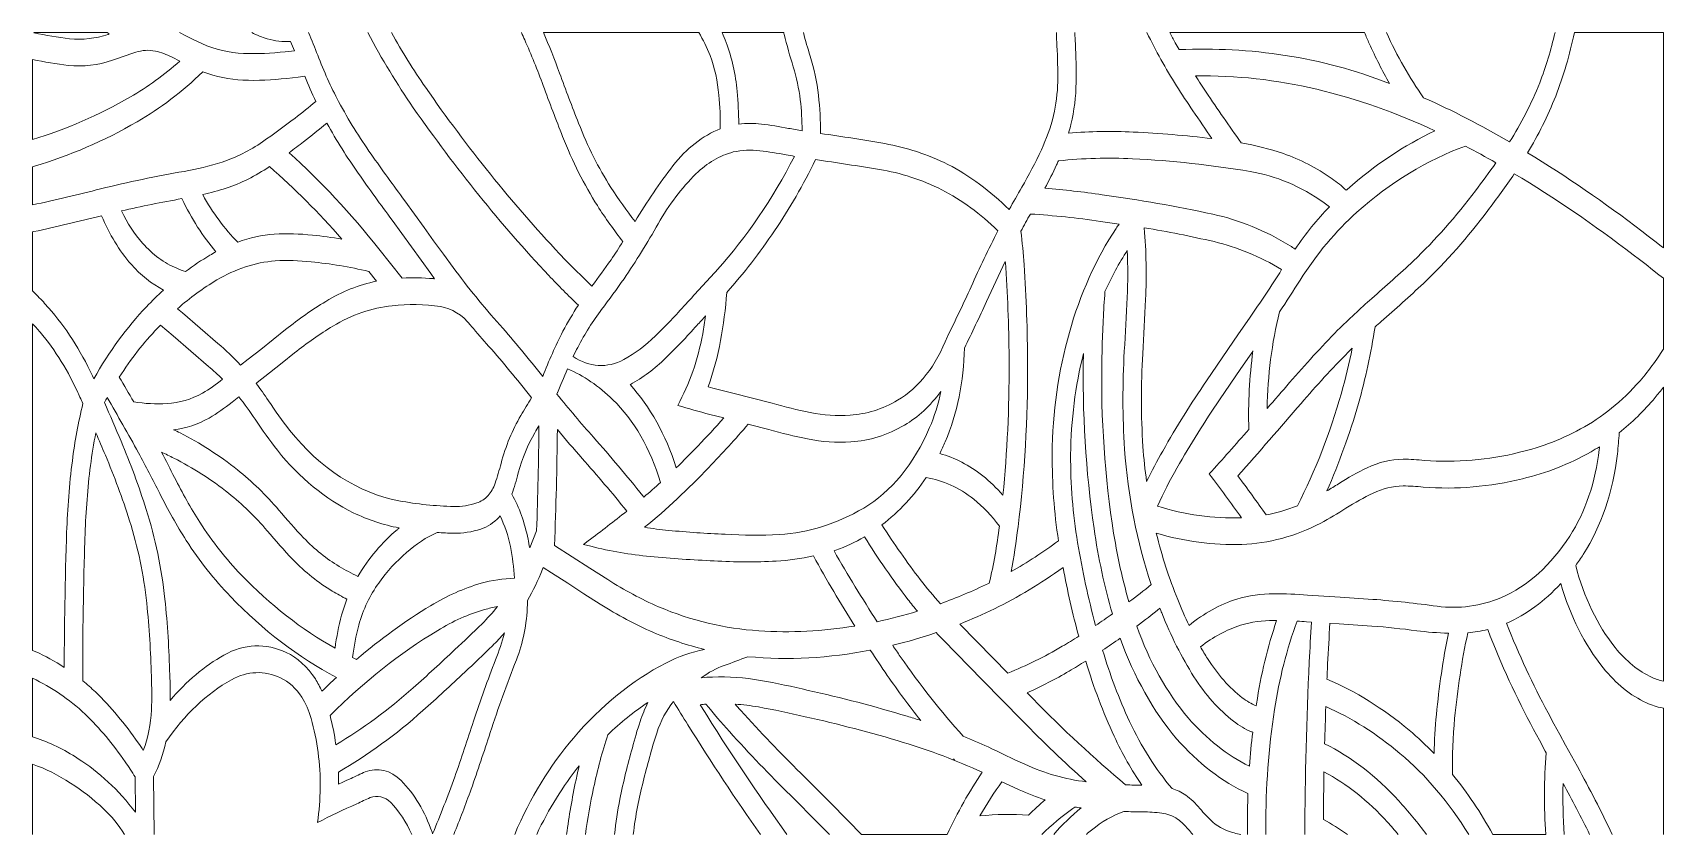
# Model space of a CAD drawing. Header units: millimetres. Extents: x -1200 to 1200, y -590 to 590.
import ezdxf

# ---------------------------------------------------------------- set-up
doc = ezdxf.new("R2010")
doc.units = ezdxf.units.MM
doc.header["$MEASUREMENT"] = 0
doc.layers.add('Layer 1', color=7, linetype='Continuous')

msp = doc.modelspace()

# ---------------------------------------------------------------- linework, layer by layer
at = {"layer": 'Layer 1', "color": 250, "lineweight": 20}
for points, knots in [([(-1197.8828, 589.8813), (-1197.8828, 589.8813), (-1198.2809, 589.9734), (-1198.2809, 589.9734), (-1198.2809, 589.9734), (-1090.4978, 589.9734), (-1090.4978, 589.9734), (-1089.4263, 589.3469), (-1088.3606, 588.6992), (-1087.3011, 588.0306), (-1087.3011, 588.0306), (-1088.8757, 587.4332), (-1088.8757, 587.4332), (-1107.4439, 581.1824), (-1126.5641, 579.0277), (-1145.5812, 581.0384), (-1163.0936, 582.8624), (-1180.5471, 585.8172), (-1197.8828, 589.8813)], [0, 0, 0, 0, 0.166666667, 0.166666667, 0.166666667, 0.333333333, 0.333333333, 0.333333333, 0.5, 0.5, 0.5, 0.666666667, 0.666666667, 0.666666667, 0.833333333, 0.833333333, 0.833333333, 1, 1, 1, 1]), ([(-814.5717, 563.3741), (-814.5717, 563.3741), (-828.1438, 561.854), (-828.1438, 561.854), (-848.5994, 559.3473), (-869.136, 558.5313), (-889.6541, 559.4166), (-910.5182, 560.2753), (-931.2202, 565.0808), (-951.2233, 573.7209), (-951.2233, 573.7209), (-962.8014, 579.4064), (-962.8014, 579.4064), (-962.8014, 579.4064), (-974.3647, 585.1718), (-974.3647, 585.1718), (-974.3647, 585.1718), (-983.8449, 589.9734), (-983.8449, 589.9734)], [0, 0, 0, 0, 0.166666667, 0.166666667, 0.166666667, 0.333333333, 0.333333333, 0.333333333, 0.5, 0.5, 0.5, 0.666666667, 0.666666667, 0.666666667, 0.833333333, 0.833333333, 0.833333333, 1, 1, 1, 1]), ([(-877.6433, 589.9734), (-870.1333, 586.3236), (-862.4766, 583.3068), (-854.7104, 580.9424), (-843.4156, 577.737), (-831.9148, 576.361), (-820.4103, 576.841), (-818.431, 572.3822), (-816.4812, 567.8915), (-814.5717, 563.3687)], [0, 0, 0, 0, 0.333333333, 0.333333333, 0.333333333, 0.666666667, 0.666666667, 0.666666667, 1, 1, 1, 1]), ([(-706.5792, 589.9734), (-686.1353, 550.9717), (-663.8123, 514.0555), (-639.7571, 479.5057), (-577.6065, 390.2399), (-511.0227, 307.7262), (-440.5281, 232.6101), (-426.2313, 217.5057), (-411.6769, 202.9188), (-396.8797, 188.8705), (-404.9074, 176.6516), (-412.4716, 163.8087), (-419.5353, 150.3951), (-430.3997, 129.1146), (-440.359, 106.9009), (-449.3542, 83.8604), (-469.8283, 110.0049), (-490.8137, 135.2908), (-512.2921, 159.6859), (-536.1839, 186.3691), (-559.2002, 214.663), (-581.2745, 244.4556), (-581.2745, 244.4556), (-595.5788, 263.9814), (-595.5788, 263.9814), (-595.5788, 263.9814), (-609.8352, 283.5444), (-609.8352, 283.5444), (-609.8352, 283.5444), (-624.0474, 303.1715), (-624.0474, 303.1715), (-624.0474, 303.1715), (-638.2192, 322.8625), (-638.2192, 322.8625), (-638.2192, 322.8625), (-652.3506, 342.6069), (-652.3506, 342.6069), (-669.0498, 365.1034), (-685.5393, 387.9252), (-701.8046, 411.0777), (-718.96, 435.2915), (-734.9603, 461.1693), (-749.695, 488.5299), (-761.1038, 510.0716), (-771.3794, 532.8294), (-780.43, 556.6059), (-784.7552, 567.9), (-789.2838, 579.0265), (-794.0111, 589.9734)], [0, 0, 0, 0, 0.0625, 0.0625, 0.0625, 0.125, 0.125, 0.125, 0.1875, 0.1875, 0.1875, 0.25, 0.25, 0.25, 0.3125, 0.3125, 0.3125, 0.375, 0.375, 0.375, 0.4375, 0.4375, 0.4375, 0.5, 0.5, 0.5, 0.5625, 0.5625, 0.5625, 0.625, 0.625, 0.625, 0.6875, 0.6875, 0.6875, 0.75, 0.75, 0.75, 0.8125, 0.8125, 0.8125, 0.875, 0.875, 0.875, 0.9375, 0.9375, 0.9375, 1, 1, 1, 1]), ([(-480.7847, 589.9734), (-479.0781, 586.4294), (-477.4015, 582.8535), (-475.7552, 579.2464), (-466.0572, 557.4006), (-456.9882, 534.9841), (-448.567, 512.0504), (-439.3471, 486.7645), (-429.8184, 461.724), (-419.9843, 436.9288), (-405.6653, 400.3468), (-388.5209, 366.2554), (-368.8782, 335.3001), (-356.9949, 316.7557), (-344.4456, 299.1341), (-331.2855, 282.5044), (-337.0139, 273.3735), (-342.8636, 264.4027), (-348.831, 255.5972), (-358.0361, 242.5249), (-367.3772, 229.6553), (-376.8508, 216.9884), (-393.0461, 232.1034), (-408.9324, 247.901), (-424.4947, 264.3547), (-494.386, 338.8362), (-560.3664, 420.7738), (-621.8657, 509.4636), (-639.5723, 535), (-656.3057, 561.8788), (-671.9977, 589.9734)], [0, 0, 0, 0, 0.1, 0.1, 0.1, 0.2, 0.2, 0.2, 0.3, 0.3, 0.3, 0.4, 0.4, 0.4, 0.5, 0.5, 0.5, 0.6, 0.6, 0.6, 0.7, 0.7, 0.7, 0.8, 0.8, 0.8, 0.9, 0.9, 0.9, 1, 1, 1, 1]), ([(-219.6487, 589.9734), (-213.3771, 579.617), (-207.8113, 568.3975), (-203.0296, 556.4779), (-196.3336, 538.2749), (-191.9518, 518.4611), (-190.105, 498.0074), (-188.5046, 481.5751), (-187.8056, 464.9827), (-188.0116, 448.3904), (-213.8718, 438.3209), (-237.7489, 419.6592), (-257.7557, 393.856), (-277.5123, 368.3781), (-296.0879, 341.0389), (-313.3575, 312.009), (-325.8111, 327.7693), (-337.6909, 344.4576), (-348.9488, 362.0047), (-367.197, 390.7786), (-383.1274, 422.4805), (-396.4345, 456.4812), (-406.1178, 480.9084), (-415.5068, 505.5809), (-424.5904, 530.4934), (-432.0158, 550.717), (-439.9257, 570.5532), (-448.3069, 589.9734), (-448.3069, 589.9734), (-219.6487, 589.9734), (-219.6487, 589.9734)], [0, 0, 0, 0, 0.1, 0.1, 0.1, 0.2, 0.2, 0.2, 0.3, 0.3, 0.3, 0.4, 0.4, 0.4, 0.5, 0.5, 0.5, 0.6, 0.6, 0.6, 0.7, 0.7, 0.7, 0.8, 0.8, 0.8, 0.9, 0.9, 0.9, 1, 1, 1, 1]), ([(-94.6941, 589.9734), (-94.5153, 589.1702), (-94.3343, 588.3679), (-94.1512, 587.5665), (-89.9644, 571.3582), (-85.4391, 555.3312), (-80.5754, 539.5229), (-75.811, 524.0453), (-72.3491, 507.7943), (-70.263, 491.1219), (-68.6037, 476.0656), (-67.6802, 460.86), (-67.4926, 445.617), (-74.2511, 446.7157), (-81.0059, 447.8624), (-87.757, 449.0624), (-100.9832, 451.7238), (-114.261, 453.7985), (-127.5719, 455.2759), (-138.6458, 456.5932), (-149.7714, 456.5719), (-160.8417, 455.2119), (-160.8748, 471.3029), (-161.6695, 487.3672), (-163.211, 503.3035), (-165.5141, 528.632), (-170.9702, 553.1338), (-179.3179, 575.6356), (-181.2639, 580.5167), (-183.3203, 585.2982), (-185.4834, 589.9734), (-185.4834, 589.9734), (-94.6941, 589.9734), (-94.6941, 589.9734)], [0, 0, 0, 0, 0.090909091, 0.090909091, 0.090909091, 0.181818182, 0.181818182, 0.181818182, 0.272727273, 0.272727273, 0.272727273, 0.363636364, 0.363636364, 0.363636364, 0.454545455, 0.454545455, 0.454545455, 0.545454545, 0.545454545, 0.545454545, 0.636363636, 0.636363636, 0.636363636, 0.727272727, 0.727272727, 0.727272727, 0.818181818, 0.818181818, 0.818181818, 0.909090909, 0.909090909, 0.909090909, 1, 1, 1, 1]), ([(306.6164, 589.9734), (306.8791, 583.5202), (307.1737, 577.0697), (307.5001, 570.6222), (308.5008, 553.0218), (308.854, 535.3575), (308.5596, 517.7038), (308.3242, 500.8128), (306.2566, 484.0765), (302.434, 468.1135), (297.9677, 450.2678), (291.9633, 433.3074), (284.5722, 417.6378), (275.632, 398.4641), (265.9892, 379.9944), (255.6914, 362.3087), (249.426, 351.5458), (243.2635, 340.6549), (237.2115, 329.636), (209.1991, 357.1246), (178.913, 379.3703), (147.0522, 395.8507), (116.9574, 410.8003), (85.8693, 421.1152), (54.2845, 426.63), (22.7879, 432.1287), (-8.749, 437.0888), (-40.3264, 441.5103), (-40.3816, 460.3426), (-41.4485, 479.143), (-43.5088, 497.7407), (-45.9775, 517.6611), (-50.1017, 537.0695), (-55.7895, 555.5499), (-59.2853, 566.9104), (-62.5979, 578.3897), (-65.7253, 589.9734)], [0, 0, 0, 0, 0.083333333, 0.083333333, 0.083333333, 0.166666667, 0.166666667, 0.166666667, 0.25, 0.25, 0.25, 0.333333333, 0.333333333, 0.333333333, 0.416666667, 0.416666667, 0.416666667, 0.5, 0.5, 0.5, 0.583333333, 0.583333333, 0.583333333, 0.666666667, 0.666666667, 0.666666667, 0.75, 0.75, 0.75, 0.833333333, 0.833333333, 0.833333333, 0.916666667, 0.916666667, 0.916666667, 1, 1, 1, 1]), ([(439.9607, 589.9734), (446.4708, 576.4443), (453.2863, 563.2165), (460.3985, 550.3125), (475.3245, 524.1253), (491.0856, 498.9621), (507.6267, 474.9029), (516.8575, 461.1373), (526.1656, 447.4837), (535.5581, 433.9528), (497.0236, 438.5022), (458.4228, 441.7289), (419.7816, 443.6276), (388.0313, 445.2703), (356.2441, 444.7477), (324.5268, 442.0543), (325.7666, 446.3157), (326.9292, 450.6144), (328.0108, 454.9612), (332.8011, 474.8763), (335.3912, 495.7514), (335.6928, 516.8344), (336.0091, 535.7948), (335.6303, 554.7605), (334.5596, 573.6623), (334.2853, 579.0973), (334.0342, 584.5344), (333.8063, 589.9734)], [0, 0, 0, 0, 0.111111111, 0.111111111, 0.111111111, 0.222222222, 0.222222222, 0.222222222, 0.333333333, 0.333333333, 0.333333333, 0.444444444, 0.444444444, 0.444444444, 0.555555556, 0.555555556, 0.555555556, 0.666666667, 0.666666667, 0.666666667, 0.777777778, 0.777777778, 0.777777778, 0.888888889, 0.888888889, 0.888888889, 1, 1, 1, 1]), ([(760.1699, 589.9734), (762.3767, 584.6009), (764.6599, 579.2905), (767.0194, 574.0463), (776.2429, 553.5339), (786.2646, 533.8001), (797.037, 514.9464), (746.6925, 534.7121), (695.3438, 548.6164), (643.4727, 556.5152), (591.6236, 564.4194), (539.469, 567.2195), (487.3587, 564.9101), (485.3757, 568.3075), (483.4074, 571.7209), (481.4501, 575.1503), (478.7556, 580.0423), (476.1062, 584.9841), (473.502, 589.9734), (473.502, 589.9734), (760.1699, 589.9734), (760.1699, 589.9734)], [0, 0, 0, 0, 0.142857143, 0.142857143, 0.142857143, 0.285714286, 0.285714286, 0.285714286, 0.428571429, 0.428571429, 0.428571429, 0.571428571, 0.571428571, 0.571428571, 0.714285714, 0.714285714, 0.714285714, 0.857142857, 0.857142857, 0.857142857, 1, 1, 1, 1]), ([(1040.5082, 589.9734), (1034.535, 564.4331), (1026.9786, 539.6851), (1017.9172, 516.0451), (1005.3753, 484.8391), (990.5229, 455.7026), (973.6212, 429.1687), (973.6212, 429.1687), (973.5329, 429.0087), (973.5329, 429.0087), (932.0551, 453.4892), (889.8378, 475.2389), (847.0098, 494.2047), (826.538, 523.3149), (808.1982, 555.41), (792.2852, 589.9734)], [0, 0, 0, 0, 0.2, 0.2, 0.2, 0.4, 0.4, 0.4, 0.6, 0.6, 0.6, 0.8, 0.8, 0.8, 1, 1, 1, 1]), ([(1199.9501, 589.9734), (1199.9501, 589.9734), (1199.9501, 273.2455), (1199.9501, 273.2455), (1199.9501, 273.2455), (1196.8818, 275.6616), (1196.8818, 275.6616), (1196.8818, 275.6616), (1187.2905, 283.1497), (1187.2905, 283.1497), (1187.2905, 283.1497), (1177.6734, 290.5686), (1177.6734, 290.5686), (1177.6734, 290.5686), (1168.038, 297.934), (1168.038, 297.934), (1113.2566, 339.9029), (1057.228, 378.3357), (1000.1069, 413.1257), (1015.7392, 438.9342), (1029.6019, 466.8814), (1041.5038, 496.5834), (1052.9133, 526.2868), (1062.1327, 557.5867), (1069.035, 589.9734), (1069.035, 589.9734), (1199.9501, 589.9734), (1199.9501, 589.9734)], [0, 0, 0, 0, 0.111111111, 0.111111111, 0.111111111, 0.222222222, 0.222222222, 0.222222222, 0.333333333, 0.333333333, 0.333333333, 0.444444444, 0.444444444, 0.444444444, 0.555555556, 0.555555556, 0.555555556, 0.666666667, 0.666666667, 0.666666667, 0.777777778, 0.777777778, 0.777777778, 0.888888889, 0.888888889, 0.888888889, 1, 1, 1, 1]), ([(-983.1982, 547.9711), (-1006.5087, 527.56), (-1030.934, 509.9436), (-1056.2202, 495.298), (-1102.8083, 468.4228), (-1150.9379, 447.5051), (-1200.0424, 432.7954), (-1200.0424, 432.7954), (-1200.0498, 550.5365), (-1200.0498, 550.5365), (-1182.6367, 546.547), (-1165.1171, 543.6297), (-1147.5348, 541.795), (-1125.6775, 539.4856), (-1103.7097, 541.9923), (-1082.3674, 549.2351), (-1071.069, 553.5179), (-1059.7117, 557.4753), (-1048.3029, 561.0967), (-1038.7963, 564.1207), (-1028.9951, 564.7021), (-1019.3523, 562.8087), (-1011.0303, 560.8993), (-1002.8444, 557.9179), (-994.8902, 553.8912), (-994.8902, 553.8912), (-983.1982, 547.9711), (-983.1982, 547.9711)], [0, 0, 0, 0, 0.111111111, 0.111111111, 0.111111111, 0.222222222, 0.222222222, 0.222222222, 0.333333333, 0.333333333, 0.333333333, 0.444444444, 0.444444444, 0.444444444, 0.555555556, 0.555555556, 0.555555556, 0.666666667, 0.666666667, 0.666666667, 0.777777778, 0.777777778, 0.777777778, 0.888888889, 0.888888889, 0.888888889, 1, 1, 1, 1]), ([(-783.307, 488.6205), (-793.3655, 480.135), (-803.5676, 471.9962), (-813.8948, 464.2254), (-829.586, 451.9425), (-845.5127, 440.2996), (-861.6564, 429.318), (-880.6404, 416.2244), (-900.5663, 406.2136), (-921.0697, 399.4561), (-939.5607, 393.5253), (-958.2504, 388.9652), (-977.0614, 385.7865), (-1018.2082, 378.7303), (-1059.2151, 370.1222), (-1100.0526, 359.9673), (-1133.3262, 351.6045), (-1166.6585, 343.7536), (-1200.0498, 336.4255), (-1200.0498, 336.4255), (-1200.0498, 392.6399), (-1200.0498, 392.6399), (-1200.0498, 392.6399), (-1197.3494, 393.44), (-1197.3494, 393.44), (-1145.71, 408.6509), (-1095.1191, 430.5074), (-1046.158, 458.7586), (-1012.3179, 478.3537), (-979.9753, 502.9782), (-949.6413, 532.2534), (-930.2857, 524.9893), (-910.4298, 520.9092), (-890.4451, 520.0932), (-868.941, 519.1652), (-847.4221, 520.0132), (-825.9878, 522.6319), (-825.9878, 522.6319), (-809.454, 524.4879), (-809.454, 524.4879), (-809.454, 524.4879), (-799.5206, 525.6613), (-799.5206, 525.6613), (-794.4399, 513.0264), (-789.028, 500.6741), (-783.2996, 488.6312)], [0, 0, 0, 0, 0.066666667, 0.066666667, 0.066666667, 0.133333333, 0.133333333, 0.133333333, 0.2, 0.2, 0.2, 0.266666667, 0.266666667, 0.266666667, 0.333333333, 0.333333333, 0.333333333, 0.4, 0.4, 0.4, 0.466666667, 0.466666667, 0.466666667, 0.533333333, 0.533333333, 0.533333333, 0.6, 0.6, 0.6, 0.666666667, 0.666666667, 0.666666667, 0.733333333, 0.733333333, 0.733333333, 0.8, 0.8, 0.8, 0.866666667, 0.866666667, 0.866666667, 0.933333333, 0.933333333, 0.933333333, 1, 1, 1, 1]), ([(733.3045, 357.8712), (726.6159, 364.2607), (719.622, 369.9515), (712.3706, 374.8903), (689.5272, 391.0719), (665.5066, 403.4615), (640.7464, 411.8297), (620.2283, 418.7525), (599.4783, 424.1286), (578.5738, 427.9313), (561.0983, 452.3905), (543.8949, 477.255), (526.9676, 502.5088), (521.6035, 510.301), (516.3278, 518.2211), (511.1366, 526.2533), (570.9361, 527.2133), (630.6916, 520.6372), (689.7112, 506.6102), (748.7013, 492.5886), (806.8821, 472.0922), (863.7348, 445.313), (818.4712, 424.1606), (775.1317, 395.2053), (734.6326, 359.0606), (734.6326, 359.0606), (733.941, 358.4419), (733.941, 358.4419), (733.941, 358.4419), (733.3008, 357.8712), (733.3008, 357.8712)], [0, 0, 0, 0, 0.1, 0.1, 0.1, 0.2, 0.2, 0.2, 0.3, 0.3, 0.3, 0.4, 0.4, 0.4, 0.5, 0.5, 0.5, 0.6, 0.6, 0.6, 0.7, 0.7, 0.7, 0.8, 0.8, 0.8, 0.9, 0.9, 0.9, 1, 1, 1, 1]), ([(-608.588, 227.698), (-609.2171, 227.762), (-609.8462, 227.8206), (-610.4753, 227.874), (-625.6919, 229.2233), (-640.9454, 229.4633), (-656.1805, 228.594), (-656.1805, 228.594), (-690.4436, 271.7362), (-690.4436, 271.7362), (-731.8331, 323.8652), (-775.9893, 371.1675), (-822.5148, 413.2217), (-815.37, 418.5231), (-808.2658, 423.9312), (-801.1982, 429.446), (-789.646, 438.1502), (-778.252, 447.2864), (-767.0271, 456.8546), (-752.6751, 430.854), (-737.2303, 406.1709), (-720.7739, 382.9384), (-704.4094, 359.6579), (-687.8315, 336.7028), (-671.0365, 314.073), (-671.0365, 314.073), (-656.861, 294.27), (-656.861, 294.27), (-656.861, 294.27), (-642.6635, 274.5469), (-642.6635, 274.5469), (-642.6635, 274.5469), (-628.4218, 254.8772), (-628.4218, 254.8772), (-628.4218, 254.8772), (-614.1434, 235.2821), (-614.1434, 235.2821), (-614.1434, 235.2821), (-608.588, 227.698), (-608.588, 227.698)], [0, 0, 0, 0, 0.076923077, 0.076923077, 0.076923077, 0.153846154, 0.153846154, 0.153846154, 0.230769231, 0.230769231, 0.230769231, 0.307692308, 0.307692308, 0.307692308, 0.384615385, 0.384615385, 0.384615385, 0.461538462, 0.461538462, 0.461538462, 0.538461538, 0.538461538, 0.538461538, 0.615384615, 0.615384615, 0.615384615, 0.692307692, 0.692307692, 0.692307692, 0.769230769, 0.769230769, 0.769230769, 0.846153846, 0.846153846, 0.846153846, 0.923076923, 0.923076923, 0.923076923, 1, 1, 1, 1]), ([(-404.4769, 113.365), (-402.3099, 117.8611), (-400.1025, 122.3145), (-397.8546, 126.7199), (-387.2626, 146.8057), (-375.4601, 165.494), (-362.5871, 182.5504), (-351.4468, 197.3293), (-340.4795, 212.375), (-329.6961, 227.698), (-312.1323, 253.6185), (-295.3631, 280.643), (-279.4327, 308.6863), (-263.4289, 336.8682), (-244.6913, 361.5513), (-223.82, 381.9677), (-207.2936, 398.2187), (-188.5781, 409.2323), (-168.9098, 414.2724), (-155.9374, 417.0191), (-142.7885, 417.6164), (-129.7242, 416.0538), (-116.8731, 414.6297), (-104.0552, 412.6243), (-91.2925, 410.0483), (-87.1352, 409.3069), (-82.9742, 408.5869), (-78.8131, 407.8883), (-111.2441, 345.1083), (-149.4513, 289.0379), (-192.3492, 241.2449), (-207.7498, 224.0872), (-223.2644, 207.1375), (-238.8821, 190.3959), (-253.4033, 174.0595), (-268.3036, 158.4432), (-283.5533, 143.5683), (-298.0304, 129.4293), (-313.6113, 117.8184), (-329.9685, 108.9809), (-354.162, 95.5886), (-381.1038, 97.1887), (-404.4696, 113.381)], [0, 0, 0, 0, 0.071428571, 0.071428571, 0.071428571, 0.142857143, 0.142857143, 0.142857143, 0.214285714, 0.214285714, 0.214285714, 0.285714286, 0.285714286, 0.285714286, 0.357142857, 0.357142857, 0.357142857, 0.428571429, 0.428571429, 0.428571429, 0.5, 0.5, 0.5, 0.571428571, 0.571428571, 0.571428571, 0.642857143, 0.642857143, 0.642857143, 0.714285714, 0.714285714, 0.714285714, 0.785714286, 0.785714286, 0.785714286, 0.857142857, 0.857142857, 0.857142857, 0.928571429, 0.928571429, 0.928571429, 1, 1, 1, 1]), ([(953.3459, 398.3894), (943.6479, 384.2824), (933.6592, 370.5915), (923.3982, 357.3486), (894.9517, 319.3478), (864.4191, 284.7498), (832.1132, 253.8958), (811.8783, 234.9994), (791.4301, 216.5831), (770.7795, 198.6574), (753.727, 183.7397), (736.9762, 168.1181), (720.5418, 151.8084), (696.4034, 127.3919), (672.8499, 101.7861), (649.9147, 75.0442), (638.9216, 62.2386), (627.8991, 49.481), (616.8509, 36.7768), (617.4911, 85.2951), (623.6388, 133.3494), (635.0513, 178.9663), (645.2276, 194.3906), (655.2898, 209.9696), (665.2306, 225.7139), (689.759, 264.456), (717.9039, 298.0567), (748.8338, 325.5293), (798.3284, 369.7115), (852.234, 402.5921), (908.6267, 423.0086), (923.6189, 415.1524), (938.5229, 406.9442), (953.3312, 398.3894)], [0, 0, 0, 0, 0.090909091, 0.090909091, 0.090909091, 0.181818182, 0.181818182, 0.181818182, 0.272727273, 0.272727273, 0.272727273, 0.363636364, 0.363636364, 0.363636364, 0.454545455, 0.454545455, 0.454545455, 0.545454545, 0.545454545, 0.545454545, 0.636363636, 0.636363636, 0.636363636, 0.727272727, 0.727272727, 0.727272727, 0.818181818, 0.818181818, 0.818181818, 0.909090909, 0.909090909, 0.909090909, 1, 1, 1, 1]), ([(-851.4838, 392.7999), (-814.4834, 360.586), (-778.9289, 324.9852), (-745.0484, 286.2271), (-759.4188, 288.5898), (-773.8224, 290.4459), (-788.2553, 291.7846), (-806.9082, 294.0033), (-825.6346, 294.5473), (-844.3317, 293.4113), (-862.4731, 291.9019), (-880.4786, 287.9765), (-898.1234, 281.6777), (-917.6702, 300.9848), (-935.0465, 324.5639), (-949.6229, 351.5671), (-938.0596, 354.2232), (-926.5552, 357.3966), (-915.1244, 361.0713), (-893.1787, 368.2875), (-871.84, 378.917), (-851.4728, 392.7839)], [0, 0, 0, 0, 0.142857143, 0.142857143, 0.142857143, 0.285714286, 0.285714286, 0.285714286, 0.428571429, 0.428571429, 0.428571429, 0.571428571, 0.571428571, 0.571428571, 0.714285714, 0.714285714, 0.714285714, 0.857142857, 0.857142857, 0.857142857, 1, 1, 1, 1]), ([(-111.5347, 44.5796), (-111.5347, 44.5796), (-140.6399, 52.0677), (-140.6399, 52.0677), (-140.6399, 52.0677), (-169.7523, 59.4706), (-169.7523, 59.4706), (-169.7523, 59.4706), (-198.8759, 66.7934), (-198.8759, 66.7934), (-198.8759, 66.7934), (-205.9838, 68.6654), (-205.9838, 68.6654), (-198.1511, 90.2765), (-192.0145, 113.0876), (-187.6805, 136.6775), (-183.295, 159.9153), (-180.1826, 183.6171), (-178.365, 207.5695), (-153.5719, 235.5381), (-130.103, 265.8854), (-108.1095, 298.4087), (-86.1088, 330.9427), (-65.8997, 365.9194), (-47.6624, 403.0242), (-16.3904, 398.5067), (14.8633, 393.7066), (46.0986, 388.6292), (77.4184, 383.5411), (108.2712, 373.5036), (138.09, 358.7086), (167.2098, 343.6416), (194.928, 323.3692), (220.5858, 298.3607), (206.9034, 271.3735), (193.736, 243.8423), (181.0947, 215.799), (170.0206, 191.3986), (158.5493, 167.3821), (146.6954, 143.7656), (146.6954, 143.7656), (146.2134, 142.8109), (146.2134, 142.8109), (129.974, 100.2127), (104.0918, 67.0067), (72.9594, 48.793), (50.6937, 35.8434), (27.0668, 28.4513), (3.1013, 26.9259), (-16.5743, 25.5285), (-36.3016, 26.8672), (-55.8006, 30.9207), (-74.4645, 34.7021), (-93.0511, 39.2568), (-111.5347, 44.5796)], [0, 0, 0, 0, 0.055555556, 0.055555556, 0.055555556, 0.111111111, 0.111111111, 0.111111111, 0.166666667, 0.166666667, 0.166666667, 0.222222222, 0.222222222, 0.222222222, 0.277777778, 0.277777778, 0.277777778, 0.333333333, 0.333333333, 0.333333333, 0.388888889, 0.388888889, 0.388888889, 0.444444444, 0.444444444, 0.444444444, 0.5, 0.5, 0.5, 0.555555556, 0.555555556, 0.555555556, 0.611111111, 0.611111111, 0.611111111, 0.666666667, 0.666666667, 0.666666667, 0.722222222, 0.722222222, 0.722222222, 0.777777778, 0.777777778, 0.777777778, 0.833333333, 0.833333333, 0.833333333, 0.888888889, 0.888888889, 0.888888889, 0.944444444, 0.944444444, 0.944444444, 1, 1, 1, 1]), ([(657.8321, 271.3682), (655.4591, 273.0215), (653.0714, 274.6109), (650.6652, 276.1416), (614.2019, 298.5474), (575.9433, 314.185), (536.7797, 322.6812), (482.7562, 334.3988), (428.5194, 343.935), (374.128, 351.2791), (346.0604, 355.4925), (317.9265, 358.6873), (289.7485, 360.8633), (295.7491, 372.1489), (301.5069, 383.7064), (307.0145, 395.5147), (307.8937, 397.3814), (308.7583, 399.2641), (309.6082, 401.1681), (345.9427, 405.1469), (382.4059, 406.1976), (418.825, 404.3148), (476.66, 401.4615), (534.3993, 395.2213), (591.8921, 385.6051), (629.6835, 379.285), (666.4669, 363.658), (700.638, 339.4122), (703.2611, 337.6308), (705.8475, 335.7321), (708.3898, 333.7214), (690.4175, 314.9157), (673.5122, 294.0673), (657.8321, 271.3628)], [0, 0, 0, 0, 0.090909091, 0.090909091, 0.090909091, 0.181818182, 0.181818182, 0.181818182, 0.272727273, 0.272727273, 0.272727273, 0.363636364, 0.363636364, 0.363636364, 0.454545455, 0.454545455, 0.454545455, 0.545454545, 0.545454545, 0.545454545, 0.636363636, 0.636363636, 0.636363636, 0.727272727, 0.727272727, 0.727272727, 0.818181818, 0.818181818, 0.818181818, 0.909090909, 0.909090909, 0.909090909, 1, 1, 1, 1]), ([(1199.9501, 228.4446), (1199.9501, 228.4446), (1199.9501, 123.3599), (1199.9501, 123.3599), (1199.9501, 123.3599), (1199.7294, 123.6745), (1199.7294, 123.6745), (1199.7294, 123.6745), (1190.2448, 109.6049), (1190.2448, 109.6049), (1184.0015, 100.3354), (1177.4268, 91.5405), (1170.5507, 83.263), (1144.4588, 52.3291), (1115.1623, 27.5339), (1083.7542, 9.7949), (1052.9346, -7.5548), (1020.9304, -20.1364), (988.2897, -27.7419), (942.04, -39.1714), (895.0547, -43.1822), (848.2018, -39.6941), (837.7717, -38.5261), (827.3193, -37.9021), (816.8598, -37.8327), (798.9428, -38.0034), (781.1655, -42.2808), (764.1719, -50.505), (749.8051, -57.3158), (735.6811, -65.172), (721.8552, -74.0308), (716.1747, -77.6415), (710.4612, -81.1456), (704.7181, -84.5377), (722.7603, -43.6569), (738.3117, -0.5786), (751.1958, 44.2169), (761.5597, 80.6923), (769.7457, 118.3837), (775.6652, 156.8912), (778.6894, 159.5899), (781.7209, 162.2726), (784.7599, 164.934), (805.6901, 183.1104), (826.418, 201.7774), (846.9288, 220.9352), (880.4341, 252.9145), (912.0962, 288.7712), (941.6059, 328.164), (955.0345, 345.5137), (968.0143, 363.5887), (980.5085, 382.3517), (1040.0578, 346.559), (1098.43, 306.7609), (1155.4261, 263.096), (1155.4261, 263.096), (1164.9401, 255.8212), (1164.9401, 255.8212), (1164.9401, 255.8212), (1174.4616, 248.477), (1174.4616, 248.477), (1174.4616, 248.477), (1183.9646, 241.0636), (1183.9646, 241.0636), (1183.9646, 241.0636), (1193.4456, 233.5967), (1193.4456, 233.5967), (1193.4456, 233.5967), (1199.9501, 228.4446), (1199.9501, 228.4446)], [0, 0, 0, 0, 0.043478261, 0.043478261, 0.043478261, 0.086956522, 0.086956522, 0.086956522, 0.130434783, 0.130434783, 0.130434783, 0.173913043, 0.173913043, 0.173913043, 0.217391304, 0.217391304, 0.217391304, 0.260869565, 0.260869565, 0.260869565, 0.304347826, 0.304347826, 0.304347826, 0.347826087, 0.347826087, 0.347826087, 0.391304348, 0.391304348, 0.391304348, 0.434782609, 0.434782609, 0.434782609, 0.47826087, 0.47826087, 0.47826087, 0.52173913, 0.52173913, 0.52173913, 0.565217391, 0.565217391, 0.565217391, 0.608695652, 0.608695652, 0.608695652, 0.652173913, 0.652173913, 0.652173913, 0.695652174, 0.695652174, 0.695652174, 0.739130435, 0.739130435, 0.739130435, 0.782608696, 0.782608696, 0.782608696, 0.826086957, 0.826086957, 0.826086957, 0.869565217, 0.869565217, 0.869565217, 0.913043478, 0.913043478, 0.913043478, 0.956521739, 0.956521739, 0.956521739, 1, 1, 1, 1]), ([(-930.2857, 267.3521), (-933.2584, 265.7521), (-936.2127, 264.088), (-939.1487, 262.3493), (-951.4, 255.1278), (-963.4158, 247.0903), (-975.1521, 238.2528), (-979.4308, 239.6289), (-983.669, 241.2342), (-987.8632, 243.0583), (-1006.1591, 250.6958), (-1023.3073, 263.2507), (-1038.4063, 280.067), (-1050.2051, 293.678), (-1060.6205, 309.6356), (-1069.3472, 327.46), (-1039.7417, 334.3294), (-1010.048, 340.3722), (-980.2843, 345.599), (-966.2854, 316.1744), (-949.4463, 289.8272), (-930.2784, 267.3468)], [0, 0, 0, 0, 0.142857143, 0.142857143, 0.142857143, 0.285714286, 0.285714286, 0.285714286, 0.428571429, 0.428571429, 0.428571429, 0.571428571, 0.571428571, 0.571428571, 0.714285714, 0.714285714, 0.714285714, 0.857142857, 0.857142857, 0.857142857, 1, 1, 1, 1]), ([(-1192.1435, 201.9321), (-1192.1435, 201.9321), (-1200.0498, 210.1456), (-1200.0498, 210.1456), (-1200.0498, 210.1456), (-1200.0498, 296.6327), (-1200.0498, 296.6327), (-1200.0498, 296.6327), (-1198.0263, 297.0754), (-1198.0263, 297.0754), (-1164.8227, 304.3395), (-1131.6742, 312.1157), (-1098.5847, 320.4038), (-1087.1171, 293.0913), (-1072.4045, 268.9415), (-1055.1239, 249.0691), (-1040.724, 232.9887), (-1024.7274, 220.1831), (-1007.6676, 211.0896), (-1016.0669, 203.3508), (-1024.2749, 195.1906), (-1032.2769, 186.6198), (-1061.3379, 156.3152), (-1087.4887, 120.5651), (-1110.056, 80.2816), (-1110.056, 80.2816), (-1112.0906, 84.7031), (-1112.0906, 84.7031), (-1129.7649, 122.8585), (-1151.5155, 156.6672), (-1176.5442, 184.8704), (-1181.6507, 190.7372), (-1186.8529, 196.4227), (-1192.1435, 201.9321)], [0, 0, 0, 0, 0.090909091, 0.090909091, 0.090909091, 0.181818182, 0.181818182, 0.181818182, 0.272727273, 0.272727273, 0.272727273, 0.363636364, 0.363636364, 0.363636364, 0.454545455, 0.454545455, 0.454545455, 0.545454545, 0.545454545, 0.545454545, 0.636363636, 0.636363636, 0.636363636, 0.727272727, 0.727272727, 0.727272727, 0.818181818, 0.818181818, 0.818181818, 0.909090909, 0.909090909, 0.909090909, 1, 1, 1, 1]), ([(398.9544, 308.2756), (397.5196, 306.1689), (396.0994, 304.0462), (394.6904, 301.9021), (335.2881, 212.295), (301.5952, 93.4072), (300.4363, -30.8619), (300.2744, -73.5775), (303.3649, -116.1756), (309.6634, -157.8992), (286.9598, -174.7528), (263.675, -189.9105), (239.9045, -203.3134), (244.1207, -181.6916), (247.5459, -159.7605), (250.1766, -137.6161), (259.9519, -58.3078), (264.6353, 22.1311), (264.1569, 102.6928), (264.0723, 151.3071), (262.4058, 199.8894), (259.1682, 248.2797), (257.9799, 264.824), (256.3721, 281.2937), (254.345, 297.662), (258.9732, 306.1582), (263.6566, 314.5904), (268.3953, 322.9532), (302.8203, 320.8838), (337.1901, 317.2731), (371.4607, 312.121), (380.6252, 310.8836), (389.7861, 309.5983), (398.9433, 308.2702)], [0, 0, 0, 0, 0.090909091, 0.090909091, 0.090909091, 0.181818182, 0.181818182, 0.181818182, 0.272727273, 0.272727273, 0.272727273, 0.363636364, 0.363636364, 0.363636364, 0.454545455, 0.454545455, 0.454545455, 0.545454545, 0.545454545, 0.545454545, 0.636363636, 0.636363636, 0.636363636, 0.727272727, 0.727272727, 0.727272727, 0.818181818, 0.818181818, 0.818181818, 0.909090909, 0.909090909, 0.909090909, 1, 1, 1, 1]), ([(590.8473, 169.6221), (590.8473, 169.6221), (574.8838, 146.5497), (574.8838, 146.5497), (574.8838, 146.5497), (559.0123, 123.4985), (559.0123, 123.4985), (559.0123, 123.4985), (543.1813, 100.3941), (543.1813, 100.3941), (543.1813, 100.3941), (527.387, 77.2416), (527.387, 77.2416), (504.9115, 44.3289), (483.4809, 9.9496), (463.1652, -25.7898), (454.8431, -40.3661), (446.9074, -55.4011), (439.3837, -70.8681), (437.0254, -53.7957), (435.2336, -36.5634), (434.0196, -19.2404), (431.1058, 26.2166), (430.9807, 71.9668), (433.648, 117.4557), (435.2594, 144.0429), (436.6611, 170.6568), (437.8495, 197.292), (439.4941, 232.3967), (438.8834, 267.6348), (436.032, 302.5741), (470.3431, 297.15), (504.5474, 290.3926), (538.6082, 282.3071), (572.7757, 274.2002), (606.1889, 260.4026), (638.1747, 241.1969), (622.6933, 216.9351), (606.9137, 193.0733), (590.8473, 169.6221)], [0, 0, 0, 0, 0.076923077, 0.076923077, 0.076923077, 0.153846154, 0.153846154, 0.153846154, 0.230769231, 0.230769231, 0.230769231, 0.307692308, 0.307692308, 0.307692308, 0.384615385, 0.384615385, 0.384615385, 0.461538462, 0.461538462, 0.461538462, 0.538461538, 0.538461538, 0.538461538, 0.615384615, 0.615384615, 0.615384615, 0.692307692, 0.692307692, 0.692307692, 0.769230769, 0.769230769, 0.769230769, 0.846153846, 0.846153846, 0.846153846, 0.923076923, 0.923076923, 0.923076923, 1, 1, 1, 1]), ([(446.2451, -222.4711), (435.3882, -231.202), (424.4392, -239.6928), (413.4021, -247.9276), (402.6481, -210.4975), (394.3666, -171.6701), (388.6677, -131.9733), (376.3722, -47.8543), (371.4091, 38.1955), (373.8926, 124.1065), (374.6246, 152.4324), (376.0449, 180.7103), (378.1529, 208.8869), (387.8547, 230.3913), (398.8035, 250.6584), (410.8783, 269.4588), (411.89, 246.349), (411.8568, 223.1592), (410.7789, 200.0547), (409.6016, 173.6809), (408.2146, 147.3283), (406.6178, 121.0025), (403.8034, 73.0602), (403.9322, 24.8565), (407.0078, -23.0538), (411.8716, -92.3672), (425.153, -159.8619), (446.2524, -222.4605)], [0, 0, 0, 0, 0.111111111, 0.111111111, 0.111111111, 0.222222222, 0.222222222, 0.222222222, 0.333333333, 0.333333333, 0.333333333, 0.444444444, 0.444444444, 0.444444444, 0.555555556, 0.555555556, 0.555555556, 0.666666667, 0.666666667, 0.666666667, 0.777777778, 0.777777778, 0.777777778, 0.888888889, 0.888888889, 0.888888889, 1, 1, 1, 1]), ([(-827.6582, 152.9071), (-827.6582, 152.9071), (-846.0093, 138.2988), (-846.0093, 138.2988), (-846.0093, 138.2988), (-864.3789, 123.7652), (-864.3789, 123.7652), (-864.3789, 123.7652), (-882.7706, 109.3009), (-882.7706, 109.3009), (-882.7706, 109.3009), (-893.9256, 100.5807), (-893.9256, 100.5807), (-904.731, 112.0423), (-915.9154, 122.7412), (-927.4345, 132.6454), (-927.4345, 132.6454), (-953.4786, 155.0725), (-953.4786, 155.0725), (-953.4786, 155.0725), (-979.5559, 177.4303), (-979.5559, 177.4303), (-979.5559, 177.4303), (-986.7889, 183.6011), (-986.7889, 183.6011), (-968.3199, 199.9374), (-948.9681, 214.087), (-928.9281, 225.9059), (-901.5449, 242.0876), (-872.4987, 251.6184), (-842.9778, 254.1145), (-825.3918, 255.1758), (-807.7728, 254.6478), (-790.231, 252.5411), (-761.7954, 249.9277), (-733.4666, 245.213), (-705.3658, 238.4128), (-705.3658, 238.4128), (-693.9535, 224.0499), (-693.9535, 224.0499), (-719.6444, 218.8764), (-744.754, 208.8762), (-768.6569, 194.2946), (-788.8293, 182.065), (-808.5233, 168.2461), (-827.6582, 152.9071)], [0, 0, 0, 0, 0.066666667, 0.066666667, 0.066666667, 0.133333333, 0.133333333, 0.133333333, 0.2, 0.2, 0.2, 0.266666667, 0.266666667, 0.266666667, 0.333333333, 0.333333333, 0.333333333, 0.4, 0.4, 0.4, 0.466666667, 0.466666667, 0.466666667, 0.533333333, 0.533333333, 0.533333333, 0.6, 0.6, 0.6, 0.666666667, 0.666666667, 0.666666667, 0.733333333, 0.733333333, 0.733333333, 0.8, 0.8, 0.8, 0.866666667, 0.866666667, 0.866666667, 0.933333333, 0.933333333, 0.933333333, 1, 1, 1, 1]), ([(171.1685, 125.6692), (182.3934, 148.1817), (193.2723, 171.0461), (203.8019, 194.2519), (212.7567, 214.1243), (221.9875, 233.7354), (231.4831, 253.0745), (231.7296, 250.1731), (231.9578, 247.2717), (232.1638, 244.365), (235.313, 197.2067), (236.9356, 149.8511), (237.0202, 102.4741), (237.4065, 37.7475), (234.3602, -26.9365), (227.9034, -90.9911), (218.566, -80.2389), (208.6325, -70.6227), (198.206, -62.2386), (178.4383, -46.7609), (157.1697, -35.742), (135.1137, -29.5499), (137.9282, -23.8645), (140.6138, -18.0457), (143.1708, -12.1042), (160.7163, 29.4646), (170.3812, 76.9856), (171.1869, 125.7066)], [0, 0, 0, 0, 0.111111111, 0.111111111, 0.111111111, 0.222222222, 0.222222222, 0.222222222, 0.333333333, 0.333333333, 0.333333333, 0.444444444, 0.444444444, 0.444444444, 0.555555556, 0.555555556, 0.555555556, 0.666666667, 0.666666667, 0.666666667, 0.777777778, 0.777777778, 0.777777778, 0.888888889, 0.888888889, 0.888888889, 1, 1, 1, 1]), ([(-554.4763, 158.1286), (-546.0586, 148.0643), (-537.5231, 138.2028), (-528.881, 128.544), (-507.7447, 104.5275), (-487.0868, 79.6363), (-466.9365, 53.8971), (-466.9365, 53.8971), (-465.6157, 52.2277), (-465.6157, 52.2277), (-471.2594, 44.0089), (-476.6015, 35.3741), (-481.6307, 26.3606), (-493.9666, 5.3948), (-503.775, -18.4243), (-510.6475, -44.1155), (-513.2119, -54.0464), (-516.1661, -63.7586), (-519.4957, -73.1988), (-521.8724, -80.3189), (-525.3674, -86.5377), (-529.6977, -91.3485), (-534.7233, -96.5593), (-540.4148, -100.2767), (-546.4339, -102.2927), (-557.5042, -105.9941), (-568.8503, -107.7061), (-580.2076, -107.3968), (-607.2378, -106.8421), (-634.2274, -104.0421), (-661.0331, -99.002), (-720.4979, -87.8337), (-776.4492, -51.7157), (-821.974, 4.8615), (-832.6544, 18.7444), (-842.9851, 33.182), (-852.9444, 48.153), (-858.8161, 56.9638), (-864.894, 65.476), (-871.1705, 73.6895), (-871.1705, 73.6895), (-869.6914, 74.8202), (-869.6914, 74.8202), (-869.6914, 74.8202), (-851.2852, 89.3005), (-851.2852, 89.3005), (-851.2852, 89.3005), (-832.9082, 103.8395), (-832.9082, 103.8395), (-832.9082, 103.8395), (-814.5533, 118.4531), (-814.5533, 118.4531), (-796.2684, 133.1147), (-777.4462, 146.3203), (-758.1679, 158.0059), (-730.3945, 174.9502), (-700.8627, 185.0784), (-670.7937, 187.9638), (-647.1925, 190.5772), (-623.4735, 190.1345), (-599.9275, 186.6518), (-583.39, 184.2037), (-567.7503, 174.5182), (-555.098, 158.8966), (-555.098, 158.8966), (-554.502, 158.1499), (-554.502, 158.1499)], [0, 0, 0, 0, 0.045454545, 0.045454545, 0.045454545, 0.090909091, 0.090909091, 0.090909091, 0.136363636, 0.136363636, 0.136363636, 0.181818182, 0.181818182, 0.181818182, 0.227272727, 0.227272727, 0.227272727, 0.272727273, 0.272727273, 0.272727273, 0.318181818, 0.318181818, 0.318181818, 0.363636364, 0.363636364, 0.363636364, 0.409090909, 0.409090909, 0.409090909, 0.454545455, 0.454545455, 0.454545455, 0.5, 0.5, 0.5, 0.545454545, 0.545454545, 0.545454545, 0.590909091, 0.590909091, 0.590909091, 0.636363636, 0.636363636, 0.636363636, 0.681818182, 0.681818182, 0.681818182, 0.727272727, 0.727272727, 0.727272727, 0.772727273, 0.772727273, 0.772727273, 0.818181818, 0.818181818, 0.818181818, 0.863636364, 0.863636364, 0.863636364, 0.909090909, 0.909090909, 0.909090909, 0.954545455, 0.954545455, 0.954545455, 1, 1, 1, 1]), ([(-182.7874, 22.8405), (-195.2557, 8.8349), (-207.9043, -4.8347), (-220.7222, -18.1683), (-231.2627, -29.2139), (-241.9541, -39.9661), (-252.7816, -50.409), (-268.1564, -2.0987), (-291.5369, 39.9128), (-320.859, 71.9081), (-320.859, 71.9081), (-320.3808, 72.1748), (-320.3808, 72.1748), (-302.0628, 82.0844), (-284.6239, 95.0873), (-268.4102, 110.9223), (-252.7227, 126.2239), (-237.3957, 142.2829), (-222.4551, 159.0726), (-218.1579, 163.6753), (-213.8718, 168.3048), (-209.5966, 172.9609), (-210.8255, 164.2087), (-212.2567, 155.5152), (-213.8902, 146.9017), (-220.9392, 108.4315), (-233.4296, 72.4895), (-250.5594, 41.3742), (-234.9455, 36.5901), (-219.2837, 32.142), (-203.5777, 28.0406), (-203.5777, 28.0406), (-182.8094, 22.8192), (-182.8094, 22.8192)], [0, 0, 0, 0, 0.090909091, 0.090909091, 0.090909091, 0.181818182, 0.181818182, 0.181818182, 0.272727273, 0.272727273, 0.272727273, 0.363636364, 0.363636364, 0.363636364, 0.454545455, 0.454545455, 0.454545455, 0.545454545, 0.545454545, 0.545454545, 0.636363636, 0.636363636, 0.636363636, 0.727272727, 0.727272727, 0.727272727, 0.818181818, 0.818181818, 0.818181818, 0.909090909, 0.909090909, 0.909090909, 1, 1, 1, 1]), ([(-1200.0387, 161.494), (-1197.7725, 159.0032), (-1195.5209, 156.4752), (-1193.2913, 153.9098), (-1170.5326, 128.3039), (-1150.7429, 97.5727), (-1134.68, 62.9), (-1131.781, 56.6118), (-1128.904, 50.3077), (-1126.0416, 43.9822), (-1132.7376, 16.579), (-1137.9361, -11.5442), (-1141.5931, -40.1314), (-1145.9712, -75.0121), (-1148.7599, -110.2715), (-1149.9446, -145.6802), (-1151.2543, -182.0756), (-1152.1226, -218.503), (-1152.553, -254.9464), (-1153.2373, -284.7124), (-1153.5133, -314.4996), (-1153.3808, -344.2816), (-1167.2619, -335.2147), (-1181.5147, -327.4119), (-1196.0653, -320.9264), (-1196.0653, -320.9264), (-1200.0498, -319.1504), (-1200.0498, -319.1504), (-1200.0498, -319.1504), (-1200.0498, 161.5046), (-1200.0498, 161.5046)], [0, 0, 0, 0, 0.1, 0.1, 0.1, 0.2, 0.2, 0.2, 0.3, 0.3, 0.3, 0.4, 0.4, 0.4, 0.5, 0.5, 0.5, 0.6, 0.6, 0.6, 0.7, 0.7, 0.7, 0.8, 0.8, 0.8, 0.9, 0.9, 0.9, 1, 1, 1, 1]), ([(-920.6208, 79.759), (-930.1166, 72.0788), (-939.9285, 65.252), (-950.0019, 59.3212), (-966.6975, 50.1744), (-984.3129, 45.0383), (-1002.1453, 44.1103), (-1018.5503, 43.0969), (-1034.9883, 43.8916), (-1051.3087, 46.4943), (-1058.299, 58.7292), (-1065.3444, 70.9055), (-1072.4413, 83.0177), (-1055.433, 109.6209), (-1036.6146, 133.6854), (-1016.284, 154.8272), (-1014.8418, 156.3792), (-1013.3923, 157.9099), (-1011.9353, 159.4299), (-1011.9353, 159.4299), (-993.3413, 143.5363), (-993.3413, 143.5363), (-993.3413, 143.5363), (-967.3008, 121.2105), (-967.3008, 121.2105), (-967.3008, 121.2105), (-941.2935, 98.8154), (-941.2935, 98.8154), (-934.2665, 92.7726), (-927.372, 86.4151), (-920.6208, 79.7483)], [0, 0, 0, 0, 0.1, 0.1, 0.1, 0.2, 0.2, 0.2, 0.3, 0.3, 0.3, 0.4, 0.4, 0.4, 0.5, 0.5, 0.5, 0.6, 0.6, 0.6, 0.7, 0.7, 0.7, 0.8, 0.8, 0.8, 0.9, 0.9, 0.9, 1, 1, 1, 1]), ([(546.6947, 49.5877), (546.6947, 49.5877), (562.4595, 72.7028), (562.4595, 72.7028), (562.4595, 72.7028), (578.2612, 95.7646), (578.2612, 95.7646), (578.2612, 95.7646), (594.1106, 118.7784), (594.1106, 118.7784), (594.1106, 118.7784), (595.928, 121.4131), (595.928, 121.4131), (590.7332, 83.3804), (588.6839, 44.6009), (589.8208, 5.8695), (570.5204, -16.0936), (551.1317, -37.8861), (531.6547, -59.5185), (547.6734, -80.7616), (563.5412, -102.2447), (579.2508, -123.9678), (579.2508, -123.9678), (578.9564, -123.8985), (578.9564, -123.8985), (537.4051, -125.3385), (495.8721, -119.5997), (455.2551, -106.8155), (464.2174, -87.4764), (473.8381, -68.7987), (484.088, -50.8517), (503.8924, -16.0083), (524.7822, 17.507), (546.6947, 49.5877)], [0, 0, 0, 0, 0.090909091, 0.090909091, 0.090909091, 0.181818182, 0.181818182, 0.181818182, 0.272727273, 0.272727273, 0.272727273, 0.363636364, 0.363636364, 0.363636364, 0.454545455, 0.454545455, 0.454545455, 0.545454545, 0.545454545, 0.545454545, 0.636363636, 0.636363636, 0.636363636, 0.727272727, 0.727272727, 0.727272727, 0.818181818, 0.818181818, 0.818181818, 0.909090909, 0.909090909, 0.909090909, 1, 1, 1, 1]), ([(615.4529, -119.9091), (601.6895, -100.4953), (587.7788, -81.2949), (573.7248, -62.3186), (604.9601, -27.1659), (635.9894, 8.3655), (666.8163, 44.2649), (689.2734, 70.4468), (712.3375, 95.5193), (735.9644, 119.4344), (738.0063, 121.4611), (740.0518, 123.4719), (742.1047, 125.4772), (737.609, 103.0288), (732.2816, 80.9483), (726.1413, 59.3372), (709.2286, 0.568), (687.5185, -55.0704), (661.4854, -106.3621), (646.3607, -112.3836), (630.9638, -116.8903), (615.4123, -119.8451), (615.4123, -119.8451), (615.4566, -119.9091), (615.4566, -119.9091)], [0, 0, 0, 0, 0.125, 0.125, 0.125, 0.25, 0.25, 0.25, 0.375, 0.375, 0.375, 0.5, 0.5, 0.5, 0.625, 0.625, 0.625, 0.75, 0.75, 0.75, 0.875, 0.875, 0.875, 1, 1, 1, 1]), ([(364.3343, -282.531), (353.6246, -242.7542), (344.7949, -201.9587), (337.9076, -160.4379), (330.8879, -118.1277), (327.4186, -74.7348), (327.5767, -31.2246), (328.0661, 19.5978), (334.4861, 69.9508), (346.5644, 117.6637), (344.5152, 31.1447), (349.7321, -55.3904), (362.1085, -140.0801), (368.2894, -183.0837), (377.3251, -225.1112), (389.0982, -265.5867), (380.8828, -271.3574), (372.6307, -277.0002), (364.3343, -282.5203)], [0, 0, 0, 0, 0.166666667, 0.166666667, 0.166666667, 0.333333333, 0.333333333, 0.333333333, 0.5, 0.5, 0.5, 0.666666667, 0.666666667, 0.666666667, 0.833333333, 0.833333333, 0.833333333, 1, 1, 1, 1]), ([(-300.5102, -93.6525), (-300.5102, -93.6525), (-301.934, -91.9032), (-301.934, -91.9032), (-325.6676, -62.2332), (-349.9127, -33.4326), (-374.6434, -5.5281), (-392.829, 15.0537), (-410.7388, 36.1474), (-428.3577, 57.7372), (-423.5383, 70.3774), (-418.4243, 82.783), (-413.0234, 94.9219), (-389.1978, 85.1991), (-366.612, 69.9241), (-346.1601, 49.7104), (-315.1933, 19.7151), (-290.7753, -22.5151), (-275.8015, -71.9454), (-283.9654, -79.3536), (-292.2028, -86.591), (-300.5102, -93.6525)], [0, 0, 0, 0, 0.142857143, 0.142857143, 0.142857143, 0.285714286, 0.285714286, 0.285714286, 0.428571429, 0.428571429, 0.428571429, 0.571428571, 0.571428571, 0.571428571, 0.714285714, 0.714285714, 0.714285714, 0.857142857, 0.857142857, 0.857142857, 1, 1, 1, 1]), ([(-997.6605, -392.7679), (-997.4619, -380.2876), (-997.6458, -367.8021), (-998.2124, -355.3485), (-999.099, -318.0517), (-1001.4537, -280.8563), (-1005.2578, -243.9489), (-1010.1546, -198.268), (-1019.4149, -153.8137), (-1032.7809, -111.8449), (-1043.7335, -77.3215), (-1056.1173, -43.7955), (-1069.8696, -11.4482), (-1077.8827, 7.7255), (-1086.0649, 26.7446), (-1094.42, 45.6089), (-1093.1397, 48.105), (-1091.8264, 50.5637), (-1090.4798, 52.9851), (-1074.7995, 26.1739), (-1059.3879, -0.9627), (-1044.2486, -28.4192), (-1033.6382, -48.1049), (-1023.2264, -68.02), (-1013.0207, -88.1537), (-1000.8871, -112.2076), (-987.8742, -135.3014), (-974.0336, -157.3391), (-954.2953, -187.8518), (-932.5299, -215.4683), (-909.0538, -239.7941), (-861.0456, -289.6565), (-808.5748, -329.7533), (-753.065, -358.9859), (-760.2245, -365.642), (-767.314, -372.4528), (-774.3374, -379.413), (-777.2182, -373.0342), (-780.4263, -366.9807), (-783.9324, -361.3006), (-795.6834, -343.2042), (-810.429, -329.78), (-826.7751, -322.2971), (-856.7007, -308.1208), (-889.0728, -309.4329), (-918.395, -326.0412), (-947.0255, -342.2495), (-973.7539, -364.746), (-997.6605, -392.7572)], [0, 0, 0, 0, 0.0625, 0.0625, 0.0625, 0.125, 0.125, 0.125, 0.1875, 0.1875, 0.1875, 0.25, 0.25, 0.25, 0.3125, 0.3125, 0.3125, 0.375, 0.375, 0.375, 0.4375, 0.4375, 0.4375, 0.5, 0.5, 0.5, 0.5625, 0.5625, 0.5625, 0.625, 0.625, 0.625, 0.6875, 0.6875, 0.6875, 0.75, 0.75, 0.75, 0.8125, 0.8125, 0.8125, 0.875, 0.875, 0.875, 0.9375, 0.9375, 0.9375, 1, 1, 1, 1]), ([(-906.5742, 46.0783), (-906.5742, 46.0783), (-896.659, 53.7798), (-896.659, 53.7798), (-888.2413, 43.3689), (-880.1768, 32.382), (-872.4875, 20.8511), (-861.9986, 5.0855), (-851.1159, -10.1202), (-839.858, -24.7391), (-807.0848, -65.54), (-769.172, -96.7193), (-728.1946, -116.5597), (-706.2415, -127.2105), (-683.6263, -134.704), (-660.6615, -138.9334), (-661.699, -139.8401), (-662.7291, -140.7521), (-663.7593, -141.6748), (-685.4106, -160.0485), (-704.9244, -183.249), (-721.5906, -210.4335), (-730.7257, -205.8841), (-739.7651, -200.924), (-748.6943, -195.5639), (-767.2736, -184.5664), (-784.9184, -170.4807), (-801.2609, -153.5897), (-813.6298, -140.4055), (-825.7561, -126.7572), (-837.6321, -112.6502), (-856.686, -90.3938), (-877.0533, -70.6121), (-898.5022, -53.529), (-925.6133, -32.0406), (-953.9164, -13.8856), (-983.1172, 0.76), (-986.2187, 2.4081), (-989.3385, 3.9974), (-992.4731, 5.5281), (-974.5412, 7.6509), (-956.9148, 13.427), (-940.0978, 22.6912), (-928.5897, 29.438), (-917.3943, 37.2514), (-906.5742, 46.0783)], [0, 0, 0, 0, 0.066666667, 0.066666667, 0.066666667, 0.133333333, 0.133333333, 0.133333333, 0.2, 0.2, 0.2, 0.266666667, 0.266666667, 0.266666667, 0.333333333, 0.333333333, 0.333333333, 0.4, 0.4, 0.4, 0.466666667, 0.466666667, 0.466666667, 0.533333333, 0.533333333, 0.533333333, 0.6, 0.6, 0.6, 0.666666667, 0.666666667, 0.666666667, 0.733333333, 0.733333333, 0.733333333, 0.8, 0.8, 0.8, 0.866666667, 0.866666667, 0.866666667, 0.933333333, 0.933333333, 0.933333333, 1, 1, 1, 1]), ([(-427.5705, 59.7212), (-427.5705, 59.7212), (-427.5705, 60.9373), (-427.5705, 60.9373), (-427.5705, 60.9373), (-427.2908, 60.4626), (-427.2908, 60.4626)], [0, 0, 0, 0, 0.5, 0.5, 0.5, 1, 1, 1, 1]), ([(-116.5678, 5.9175), (-97.672, 0.4827), (-78.6733, -4.1681), (-59.5937, -8.0348), (-38.417, -12.4349), (-17.0048, -13.8909), (4.3633, -12.3762), (31.3787, -10.6429), (57.9931, -2.3067), (83.0916, 12.2909), (102.9328, 23.8858), (121.1111, 40.7022), (136.7251, 61.8919), (132.7149, 43.1929), (127.1227, 25.2779), (120.0773, 8.5682), (97.142, -44.7075), (63.1694, -86.143), (23.0456, -109.8235), (-16.4014, -133.0987), (-58.3612, -146.2296), (-100.9206, -148.619), (-127.5829, -150.1283), (-154.2782, -150.0377), (-180.933, -148.3416), (-208.7321, -147.1629), (-236.5128, -145.2482), (-264.2603, -142.5922), (-275.9818, -141.5202), (-287.6813, -140.0268), (-299.3512, -138.1014), (-266.7768, -111.3062), (-235.2472, -81.9403), (-204.8985, -50.1316), (-185.1788, -29.6246), (-165.8599, -8.3281), (-146.9569, 13.7416), (-146.9569, 13.7416), (-145.5624, 13.379), (-145.5624, 13.379), (-145.5624, 13.379), (-116.5678, 5.9175), (-116.5678, 5.9175)], [0, 0, 0, 0, 0.071428571, 0.071428571, 0.071428571, 0.142857143, 0.142857143, 0.142857143, 0.214285714, 0.214285714, 0.214285714, 0.285714286, 0.285714286, 0.285714286, 0.357142857, 0.357142857, 0.357142857, 0.428571429, 0.428571429, 0.428571429, 0.5, 0.5, 0.5, 0.571428571, 0.571428571, 0.571428571, 0.642857143, 0.642857143, 0.642857143, 0.714285714, 0.714285714, 0.714285714, 0.785714286, 0.785714286, 0.785714286, 0.857142857, 0.857142857, 0.857142857, 0.928571429, 0.928571429, 0.928571429, 1, 1, 1, 1]), ([(1199.9465, 68.3667), (1199.9465, 68.3667), (1199.9501, -364.442), (1199.9501, -364.442), (1194.3102, -363.338), (1188.7437, -361.5619), (1183.3061, -359.1299), (1163.3728, -349.7644), (1144.9113, -334.7721), (1128.9882, -315.033), (1102.8338, -282.5897), (1082.8344, -240.9622), (1070.8921, -194.1612), (1074.722, -188.9451), (1078.4379, -183.553), (1082.036, -177.9956), (1108.4738, -136.8854), (1125.942, -85.407), (1132.2516, -29.9499), (1133.4767, -19.6777), (1134.3487, -9.3255), (1134.8601, 1.0747), (1153.5718, 15.955), (1171.2939, 33.2994), (1187.8092, 52.8944), (1191.9518, 57.8865), (1196.0025, 63.0493), (1199.9465, 68.3667)], [0, 0, 0, 0, 0.111111111, 0.111111111, 0.111111111, 0.222222222, 0.222222222, 0.222222222, 0.333333333, 0.333333333, 0.333333333, 0.444444444, 0.444444444, 0.444444444, 0.555555556, 0.555555556, 0.555555556, 0.666666667, 0.666666667, 0.666666667, 0.777777778, 0.777777778, 0.777777778, 0.888888889, 0.888888889, 0.888888889, 1, 1, 1, 1]), ([(-1126.0932, -364.2073), (-1126.4758, -328.0573), (-1126.2476, -291.8965), (-1125.4162, -255.7625), (-1124.9968, -219.7351), (-1124.1396, -183.7237), (-1122.8408, -147.7389), (-1121.7151, -114.0369), (-1119.0625, -80.4789), (-1114.9014, -47.2836), (-1112.8154, -31.0113), (-1110.1959, -14.8883), (-1107.0539, 1.0267), (-1102.308, -9.9442), (-1097.6208, -20.9631), (-1092.9962, -32.0406), (-1079.7994, -63.0652), (-1067.9197, -95.2312), (-1057.4159, -128.3466), (-1045.1242, -166.9393), (-1036.5999, -207.8362), (-1032.0929, -249.837), (-1028.4249, -285.4377), (-1026.1623, -321.3104), (-1025.3234, -357.2845), (-1024.5582, -373.7382), (-1024.5251, -390.2505), (-1025.2315, -406.7095), (-1025.9968, -427.6486), (-1030.0805, -448.0597), (-1037.159, -466.3427), (-1039.6461, -462.5773), (-1042.1846, -458.8759), (-1044.771, -455.2491), (-1064.0088, -427.3019), (-1085.0936, -402.1707), (-1107.7272, -380.213), (-1113.7388, -374.6395), (-1119.8609, -369.3221), (-1126.0895, -364.282), (-1126.0895, -364.282), (-1126.0932, -364.2073), (-1126.0932, -364.2073)], [0, 0, 0, 0, 0.071428571, 0.071428571, 0.071428571, 0.142857143, 0.142857143, 0.142857143, 0.214285714, 0.214285714, 0.214285714, 0.285714286, 0.285714286, 0.285714286, 0.357142857, 0.357142857, 0.357142857, 0.428571429, 0.428571429, 0.428571429, 0.5, 0.5, 0.5, 0.571428571, 0.571428571, 0.571428571, 0.642857143, 0.642857143, 0.642857143, 0.714285714, 0.714285714, 0.714285714, 0.785714286, 0.785714286, 0.785714286, 0.857142857, 0.857142857, 0.857142857, 0.928571429, 0.928571429, 0.928571429, 1, 1, 1, 1]), ([(-468.5038, -168.4967), (-469.2396, -164.1073), (-470.0527, -159.7499), (-470.9393, -155.4244), (-475.7736, -131.3493), (-483.8639, -108.9168), (-494.7466, -89.4284), (-491.2037, -79.2576), (-488.047, -68.8094), (-485.2914, -58.1371), (-479.4858, -36.4994), (-471.1896, -16.435), (-460.763, 1.1974), (-458.8389, 4.6215), (-456.889, 8.0082), (-454.9096, 11.3683), (-455.34, -40.2061), (-456.51, -91.7698), (-458.4232, -143.2749), (-458.4232, -143.2749), (-468.5038, -168.4967), (-468.5038, -168.4967)], [0, 0, 0, 0, 0.142857143, 0.142857143, 0.142857143, 0.285714286, 0.285714286, 0.285714286, 0.428571429, 0.428571429, 0.428571429, 0.571428571, 0.571428571, 0.571428571, 0.714285714, 0.714285714, 0.714285714, 0.857142857, 0.857142857, 0.857142857, 1, 1, 1, 1]), ([(-432.081, -164.8113), (-429.7669, -107.9195), (-428.343, -50.9637), (-427.817, 6.0188), (-415.8085, -8.4721), (-403.6381, -22.6751), (-391.3058, -36.5847), (-369.0107, -61.7425), (-347.113, -87.6364), (-325.6345, -114.2449), (-344.3941, -129.2106), (-363.2971, -143.7975), (-382.3364, -158.0005), (-382.3364, -158.0005), (-389.4001, -163.2806), (-389.4001, -163.2806), (-389.4001, -163.2806), (-378.4144, -166.054), (-378.4144, -166.054), (-349.5264, -173.3448), (-320.3918, -178.3422), (-291.1285, -181.0196), (-259.8565, -184.001), (-228.5512, -186.1611), (-197.224, -187.4998), (-166.6914, -189.4358), (-136.122, -189.5371), (-105.5821, -187.8038), (-87.2935, -186.7797), (-69.0636, -184.2464), (-50.9736, -180.2089), (-31.4745, -215.5536), (-11.1771, -249.949), (9.8892, -283.3523), (-36.9895, -291.2298), (-84.2361, -293.5926), (-131.3797, -290.4298), (-181.3083, -287.1231), (-230.8028, -275.2669), (-278.8146, -255.1278), (-304.318, -243.9542), (-329.3357, -230.5513), (-353.7206, -214.983), (-353.7206, -214.983), (-379.8603, -198.332), (-379.8603, -198.332), (-379.8603, -198.332), (-405.9817, -181.6063), (-405.9817, -181.6063), (-405.9817, -181.6063), (-432.081, -164.8113), (-432.081, -164.8113)], [0, 0, 0, 0, 0.058823529, 0.058823529, 0.058823529, 0.117647059, 0.117647059, 0.117647059, 0.176470588, 0.176470588, 0.176470588, 0.235294118, 0.235294118, 0.235294118, 0.294117647, 0.294117647, 0.294117647, 0.352941176, 0.352941176, 0.352941176, 0.411764706, 0.411764706, 0.411764706, 0.470588235, 0.470588235, 0.470588235, 0.529411765, 0.529411765, 0.529411765, 0.588235294, 0.588235294, 0.588235294, 0.647058824, 0.647058824, 0.647058824, 0.705882353, 0.705882353, 0.705882353, 0.764705882, 0.764705882, 0.764705882, 0.823529412, 0.823529412, 0.823529412, 0.882352941, 0.882352941, 0.882352941, 0.941176471, 0.941176471, 0.941176471, 1, 1, 1, 1]), ([(772.3394, -244.1036), (772.3394, -244.1036), (724.3055, -240.9942), (724.3055, -240.9942), (724.3055, -240.9942), (676.2716, -237.9328), (676.2716, -237.9328), (659.7415, -236.4501), (643.182, -235.7567), (626.6189, -235.8421), (608.2603, -235.7941), (589.9495, -238.4341), (571.959, -243.7249), (547.4379, -251.6504), (523.844, -264.664), (501.891, -282.3603), (495.931, -270.0774), (490.3719, -257.3998), (485.2248, -244.3649), (472.5284, -213.3349), (461.9621, -180.5609), (453.6843, -146.5283), (495.0737, -159.0938), (537.3168, -164.6993), (579.5967, -163.2326), (619.2054, -161.9206), (658.3949, -151.339), (695.675, -131.888), (708.1948, -125.1038), (720.5749, -117.813), (732.8114, -110.0262), (745.839, -101.674), (759.1463, -94.2765), (772.6852, -87.8604), (786.9415, -80.9483), (801.8639, -77.3429), (816.8929, -77.1722), (826.7564, -77.2469), (836.6127, -77.8442), (846.4432, -78.9536), (895.3748, -82.639), (944.4279, -78.4789), (992.734, -66.5533), (1027.2252, -58.5105), (1061.0285, -45.2089), (1093.5957, -26.8672), (1097.7419, -24.5311), (1101.8552, -22.0831), (1105.9352, -19.5177), (1105.7955, -20.8137), (1105.6446, -22.1097), (1105.4864, -23.4058), (1100.0671, -71.2201), (1085.005, -115.6636), (1062.2205, -151.115), (1034.7637, -193.4572), (1000.0995, -224.6098), (961.7305, -241.4315), (931.0249, -254.2264), (898.9214, -258.5678), (867.1122, -254.2371), (835.5716, -249.9383), (803.9757, -246.5623), (772.3394, -244.1036)], [0, 0, 0, 0, 0.047619048, 0.047619048, 0.047619048, 0.095238095, 0.095238095, 0.095238095, 0.142857143, 0.142857143, 0.142857143, 0.19047619, 0.19047619, 0.19047619, 0.238095238, 0.238095238, 0.238095238, 0.285714286, 0.285714286, 0.285714286, 0.333333333, 0.333333333, 0.333333333, 0.380952381, 0.380952381, 0.380952381, 0.428571429, 0.428571429, 0.428571429, 0.476190476, 0.476190476, 0.476190476, 0.523809524, 0.523809524, 0.523809524, 0.571428571, 0.571428571, 0.571428571, 0.619047619, 0.619047619, 0.619047619, 0.666666667, 0.666666667, 0.666666667, 0.714285714, 0.714285714, 0.714285714, 0.761904762, 0.761904762, 0.761904762, 0.80952381, 0.80952381, 0.80952381, 0.857142857, 0.857142857, 0.857142857, 0.904761905, 0.904761905, 0.904761905, 0.952380952, 0.952380952, 0.952380952, 1, 1, 1, 1]), ([(-737.4952, -244.0289), (-740.4238, -251.6504), (-743.0322, -259.5225), (-745.3169, -267.5974), (-749.5368, -283.2617), (-752.7633, -299.4487), (-754.956, -315.961), (-804.0311, -288.5525), (-850.5125, -252.1997), (-893.2633, -207.7935), (-915.2347, -185.0357), (-935.6094, -159.1952), (-954.093, -130.6559), (-967.231, -109.7168), (-979.589, -87.7751), (-991.1118, -64.9266), (-997.4913, -52.345), (-1003.9517, -39.8434), (-1010.4858, -27.4272), (-1004.338, -30.1259), (-998.2418, -33.086), (-992.2155, -36.3127), (-964.376, -50.249), (-937.3864, -67.556), (-911.5373, -88.0364), (-891.5342, -103.9727), (-872.5318, -122.4264), (-854.7545, -143.1789), (-842.4738, -157.7552), (-829.9355, -171.8621), (-817.1507, -185.489), (-799.0755, -204.1881), (-779.569, -219.7777), (-759.0141, -231.954), (-751.9024, -236.2207), (-744.7246, -240.2475), (-737.4878, -244.0342)], [0, 0, 0, 0, 0.083333333, 0.083333333, 0.083333333, 0.166666667, 0.166666667, 0.166666667, 0.25, 0.25, 0.25, 0.333333333, 0.333333333, 0.333333333, 0.416666667, 0.416666667, 0.416666667, 0.5, 0.5, 0.5, 0.583333333, 0.583333333, 0.583333333, 0.666666667, 0.666666667, 0.666666667, 0.75, 0.75, 0.75, 0.833333333, 0.833333333, 0.833333333, 0.916666667, 0.916666667, 0.916666667, 1, 1, 1, 1]), ([(49.9174, -134.4907), (62.3637, -124.9225), (74.306, -114.0529), (85.6596, -101.962), (96.1266, -90.8365), (105.9055, -78.4202), (114.8898, -64.8359), (139.5028, -68.868), (163.3652, -79.7056), (185.1711, -96.7459), (198.7799, -107.7061), (211.3991, -121.0664), (222.7454, -136.5174), (219.1914, -164.87), (214.2467, -192.8225), (207.9408, -220.1511), (207.9408, -220.1511), (206.7525, -220.7218), (206.7525, -220.7218), (183.3941, -231.9806), (159.745, -241.9222), (135.8569, -250.525), (125.71, -239.1915), (115.8316, -227.3512), (106.2404, -215.0363), (86.653, -189.4198), (67.8603, -162.5446), (49.9211, -134.5013)], [0, 0, 0, 0, 0.111111111, 0.111111111, 0.111111111, 0.222222222, 0.222222222, 0.222222222, 0.333333333, 0.333333333, 0.333333333, 0.444444444, 0.444444444, 0.444444444, 0.555555556, 0.555555556, 0.555555556, 0.666666667, 0.666666667, 0.666666667, 0.777777778, 0.777777778, 0.777777778, 0.888888889, 0.888888889, 0.888888889, 1, 1, 1, 1]), ([(-729.0591, -329.5133), (-727.2196, -313.3476), (-724.2248, -297.4966), (-720.1189, -282.227), (-713.4672, -258.7599), (-703.4454, -237.6021), (-690.7305, -220.1617), (-678.3322, -202.9454), (-664.5724, -187.9104), (-649.7421, -175.3715), (-635.6659, -162.6352), (-620.4862, -152.6564), (-604.6036, -145.6962), (-596.6273, -146.2243), (-588.6437, -146.5709), (-580.6601, -146.7309), (-567.0955, -147.0989), (-553.5528, -145.0456), (-540.3339, -140.6241), (-530.6801, -137.4027), (-521.578, -131.4026), (-513.554, -122.9811), (-513.061, -122.4371), (-512.5753, -121.8878), (-512.0934, -121.3277), (-505.3312, -135.0454), (-500.2174, -150.3363), (-496.9761, -166.5287), (-493.8636, -181.697), (-491.8181, -197.2866), (-490.8762, -213.0469), (-507.421, -213.4416), (-523.9069, -215.9323), (-540.1536, -220.4977), (-565.5613, -227.9219), (-590.395, -238.9728), (-614.3015, -253.4851), (-651.8207, -276.1629), (-688.2215, -302.5314), (-723.2609, -332.4093), (-723.2609, -332.4093), (-729.0591, -329.5133), (-729.0591, -329.5133)], [0, 0, 0, 0, 0.071428571, 0.071428571, 0.071428571, 0.142857143, 0.142857143, 0.142857143, 0.214285714, 0.214285714, 0.214285714, 0.285714286, 0.285714286, 0.285714286, 0.357142857, 0.357142857, 0.357142857, 0.428571429, 0.428571429, 0.428571429, 0.5, 0.5, 0.5, 0.571428571, 0.571428571, 0.571428571, 0.642857143, 0.642857143, 0.642857143, 0.714285714, 0.714285714, 0.714285714, 0.785714286, 0.785714286, 0.785714286, 0.857142857, 0.857142857, 0.857142857, 0.928571429, 0.928571429, 0.928571429, 1, 1, 1, 1]), ([(102.1198, -261.7412), (82.4662, -267.7307), (62.6875, -272.8188), (42.8169, -277.0002), (20.9521, -243.1542), (-0.2098, -208.3588), (-20.636, -172.6728), (-19.7016, -172.3208), (-18.7634, -171.9794), (-17.8215, -171.6594), (-3.5026, -166.662), (10.5293, -160.0912), (24.1566, -151.995), (44.4136, -184.2784), (65.7595, -215.0843), (88.1136, -244.3169), (92.7124, -250.2263), (97.3737, -256.0291), (102.094, -261.7252)], [0, 0, 0, 0, 0.166666667, 0.166666667, 0.166666667, 0.333333333, 0.333333333, 0.333333333, 0.5, 0.5, 0.5, 0.666666667, 0.666666667, 0.666666667, 0.833333333, 0.833333333, 0.833333333, 1, 1, 1, 1]), ([(-580.1018, -590.0266), (-571.2911, -568.1438), (-562.822, -545.9748), (-554.7007, -523.5332), (-545.0395, -495.9806), (-535.6946, -468.1987), (-526.6699, -440.1982), (-514.757, -403.8774), (-501.9024, -368.2181), (-488.1279, -333.3107), (-478.2864, -308.3609), (-472.7126, -280.371), (-471.8738, -251.661), (-471.8481, -249.7623), (-471.8665, -247.8583), (-471.9253, -245.9596), (-463.6438, -231.5273), (-456.212, -216.119), (-449.7, -199.8893)], [0, 0, 0, 0, 0.166666667, 0.166666667, 0.166666667, 0.333333333, 0.333333333, 0.333333333, 0.5, 0.5, 0.5, 0.666666667, 0.666666667, 0.666666667, 0.833333333, 0.833333333, 0.833333333, 1, 1, 1, 1]), ([(-449.7, -199.8893), (-449.7, -199.8893), (-448.6184, -197.1959), (-448.6184, -197.1959), (-448.6184, -197.1959), (-436.4481, -205.0628), (-436.4481, -205.0628), (-436.4481, -205.0628), (-412.5267, -220.4337), (-412.5267, -220.4337), (-412.5267, -220.4337), (-388.5871, -235.7514), (-388.5871, -235.7514), (-388.5871, -235.7514), (-364.6289, -251.0104), (-364.6289, -251.0104), (-339.1956, -267.2454), (-313.1073, -281.2136), (-286.5003, -292.8565), (-261.7364, -303.2621), (-236.5716, -311.5556), (-211.1345, -317.6944), (-230.6078, -321.7105), (-249.7537, -328.4946), (-268.311, -337.9508), (-317.5295, -363.434), (-363.4296, -400.7094), (-404.1274, -448.2463), (-438.4445, -488.2316), (-467.6375, -536.2278), (-490.6082, -590.0266)], [0, 0, 0, 0, 0.1, 0.1, 0.1, 0.2, 0.2, 0.2, 0.3, 0.3, 0.3, 0.4, 0.4, 0.4, 0.5, 0.5, 0.5, 0.6, 0.6, 0.6, 0.7, 0.7, 0.7, 0.8, 0.8, 0.8, 0.9, 0.9, 0.9, 1, 1, 1, 1]), ([(235.166, -352.7457), (235.166, -352.7457), (213.6838, -330.804), (213.6838, -330.804), (213.6838, -330.804), (164.3034, -280.4296), (164.3034, -280.4296), (181.4588, -273.6348), (198.4857, -266.1627), (215.3652, -258.0345), (249.9779, -241.1808), (283.7259, -220.8231), (316.3666, -197.0999), (322.8051, -231.4953), (330.5347, -265.3467), (339.519, -298.5207), (331.4839, -303.5448), (323.4084, -308.4355), (315.2997, -313.2036), (289.1452, -328.6493), (262.3874, -341.8549), (235.166, -352.7457)], [0, 0, 0, 0, 0.142857143, 0.142857143, 0.142857143, 0.285714286, 0.285714286, 0.285714286, 0.428571429, 0.428571429, 0.428571429, 0.571428571, 0.571428571, 0.571428571, 0.714285714, 0.714285714, 0.714285714, 0.857142857, 0.857142857, 0.857142857, 1, 1, 1, 1]), ([(1124.6492, -590.0266), (1108.3404, -555.9729), (1091.2522, -522.7135), (1073.4086, -490.3005), (1073.4086, -490.3005), (1064.6745, -474.5402), (1064.6745, -474.5402), (1064.6745, -474.5402), (1055.9993, -458.7746), (1055.9993, -458.7746), (1055.9993, -458.7746), (1047.3608, -442.9662), (1047.3608, -442.9662), (1047.3608, -442.9662), (1038.7592, -427.1152), (1038.7592, -427.1152), (1038.7592, -427.1152), (1030.1943, -411.2323), (1030.1943, -411.2323), (1007.6452, -369.4874), (987.2337, -325.3905), (969.1291, -279.3203), (969.1291, -279.3203), (969.4013, -279.1763), (969.4013, -279.1763), (998.0796, -266.632), (1025.0104, -246.9036), (1048.9796, -220.8604)], [0, 0, 0, 0, 0.111111111, 0.111111111, 0.111111111, 0.222222222, 0.222222222, 0.222222222, 0.333333333, 0.333333333, 0.333333333, 0.444444444, 0.444444444, 0.444444444, 0.555555556, 0.555555556, 0.555555556, 0.666666667, 0.666666667, 0.666666667, 0.777777778, 0.777777778, 0.777777778, 0.888888889, 0.888888889, 0.888888889, 1, 1, 1, 1]), ([(1048.9796, -220.8551), (1062.8019, -268.7121), (1084.1514, -311.1929), (1111.3398, -344.9269), (1130.0368, -368.1061), (1151.7028, -385.6744), (1175.1091, -396.64), (1182.6917, -400.0534), (1190.4729, -402.4534), (1198.3571, -403.8028), (1198.3571, -403.8028), (1199.9501, -404.0748), (1199.9501, -404.0748), (1199.9501, -404.0748), (1199.9501, -590.0266), (1199.9501, -590.0266)], [0, 0, 0, 0, 0.2, 0.2, 0.2, 0.4, 0.4, 0.4, 0.6, 0.6, 0.6, 0.8, 0.8, 0.8, 1, 1, 1, 1]), ([(-762.2406, -415.099), (-712.5953, -365.4287), (-659.4879, -323.4225), (-603.8126, -289.7791), (-581.591, -276.2855), (-558.4975, -266.008), (-534.8816, -259.0959), (-528.6419, -257.3465), (-522.358, -255.9331), (-516.0411, -254.8611), (-523.2263, -263.8906), (-530.7794, -272.2801), (-538.6637, -279.9869), (-551.8236, -293.0645), (-565.1603, -305.7581), (-578.6734, -318.057), (-598.8568, -337.2254), (-619.2389, -355.9618), (-639.8086, -374.2502), (-676.0989, -406.7682), (-714.2251, -434.7901), (-753.7714, -457.9959), (-755.8354, -443.4036), (-758.6719, -429.0673), (-762.259, -415.1097)], [0, 0, 0, 0, 0.125, 0.125, 0.125, 0.25, 0.25, 0.25, 0.375, 0.375, 0.375, 0.5, 0.5, 0.5, 0.625, 0.625, 0.625, 0.75, 0.75, 0.75, 0.875, 0.875, 0.875, 1, 1, 1, 1]), ([(424.8256, -283.6564), (436.3006, -275.1122), (447.6799, -266.3067), (458.96, -257.2345), (459.8982, -259.5545), (460.84, -261.8746), (461.7855, -264.1893), (475.1038, -297.8806), (490.9606, -329.3213), (509.0689, -357.9405), (525.8013, -384.3997), (545.499, -406.5495), (567.3453, -423.4458), (575.7777, -430.1233), (584.7289, -435.3287), (594.0076, -438.9502), (594.5042, -439.1368), (595.0008, -439.3128), (595.4976, -439.4835), (593.566, -456.1078), (591.9915, -472.8175), (590.7773, -489.5858), (558.0962, -473.6815), (527.5563, -449.6597), (500.5445, -418.6031), (469.2393, -381.557), (443.4712, -335.6147), (424.8403, -283.6297)], [0, 0, 0, 0, 0.111111111, 0.111111111, 0.111111111, 0.222222222, 0.222222222, 0.222222222, 0.333333333, 0.333333333, 0.333333333, 0.444444444, 0.444444444, 0.444444444, 0.555555556, 0.555555556, 0.555555556, 0.666666667, 0.666666667, 0.666666667, 0.777777778, 0.777777778, 0.777777778, 0.888888889, 0.888888889, 0.888888889, 1, 1, 1, 1]), ([(600.6593, -400.8054), (593.555, -397.9787), (586.7046, -393.9626), (580.2442, -388.8265), (561.0652, -374.0262), (543.7626, -354.5858), (529.083, -331.364), (525.4922, -325.6945), (521.9972, -319.9024), (518.6014, -313.9876), (537.1881, -299.5767), (557.044, -288.8885), (577.61, -282.211), (593.75, -277.4909), (610.1807, -275.1389), (626.6446, -275.1869), (628.0131, -275.1815), (629.3818, -275.1815), (630.7504, -275.1815), (617.583, -314.2116), (607.6385, -355.3431), (601.1229, -397.7493), (601.1229, -397.7493), (600.6557, -400.8321), (600.6557, -400.8321)], [0, 0, 0, 0, 0.125, 0.125, 0.125, 0.25, 0.25, 0.25, 0.375, 0.375, 0.375, 0.5, 0.5, 0.5, 0.625, 0.625, 0.625, 0.75, 0.75, 0.75, 0.875, 0.875, 0.875, 1, 1, 1, 1]), ([(614.901, -590.0266), (614.8645, -586.548), (614.8508, -583.0682), (614.8605, -579.5877), (614.5957, -521.3411), (618.8707, -463.2226), (627.6049, -406.3628), (634.5803, -360.9859), (645.7757, -317.1717), (660.882, -276.1575), (665.5397, -276.4509), (670.19, -276.8082), (674.844, -277.2242), (674.844, -277.2242), (682.0735, -277.6882), (682.0735, -277.6882)], [0, 0, 0, 0, 0.2, 0.2, 0.2, 0.4, 0.4, 0.4, 0.6, 0.6, 0.6, 0.8, 0.8, 0.8, 1, 1, 1, 1]), ([(682.0735, -277.6882), (680.8335, -297.1873), (679.7262, -316.7077), (678.7439, -336.2387), (674.6899, -420.7241), (672.539, -505.3618), (672.2933, -590.0266)], [0, 0, 0, 0, 0.5, 0.5, 0.5, 1, 1, 1, 1]), ([(709.2176, -279.4163), (709.2176, -279.4163), (722.9185, -280.291), (722.9185, -280.291), (722.9185, -280.291), (771.0002, -283.4004), (771.0002, -283.4004), (792.9827, -285.1124), (814.9394, -287.4004), (836.8629, -290.2752), (852.418, -292.3285), (868.0136, -293.5232), (883.6312, -293.8539), (875.6991, -333.1347), (869.7684, -373.1942), (865.8834, -413.7336), (864.0144, -432.7687), (862.8886, -451.9371), (862.5023, -471.1535), (850.6741, -458.8012), (838.4302, -447.3023), (825.8147, -436.6994), (787.6406, -404.8161), (747.031, -379.5356), (704.7917, -361.3699), (705.1191, -353.9244), (705.4575, -346.4843), (705.8144, -339.0441), (706.8188, -319.1024), (707.9557, -299.1713), (709.2286, -279.2616), (709.2286, -279.2616), (709.2176, -279.4163), (709.2176, -279.4163)], [0, 0, 0, 0, 0.090909091, 0.090909091, 0.090909091, 0.181818182, 0.181818182, 0.181818182, 0.272727273, 0.272727273, 0.272727273, 0.363636364, 0.363636364, 0.363636364, 0.454545455, 0.454545455, 0.454545455, 0.545454545, 0.545454545, 0.545454545, 0.636363636, 0.636363636, 0.636363636, 0.727272727, 0.727272727, 0.727272727, 0.818181818, 0.818181818, 0.818181818, 0.909090909, 0.909090909, 0.909090909, 1, 1, 1, 1]), ([(-749.6435, -515.901), (-749.6545, -510.0023), (-749.7944, -504.1088), (-750.0629, -498.2207), (-706.7824, -473.4575), (-665.1095, -443.1689), (-625.5301, -407.7122), (-604.8537, -389.3225), (-584.3687, -370.4954), (-564.075, -351.2311), (-550.3483, -338.7241), (-536.7909, -325.8225), (-523.4103, -312.5369), (-517.2956, -306.5528), (-511.3576, -300.1954), (-505.6108, -293.4859), (-509.312, -307.1555), (-513.6828, -320.4304), (-518.69, -333.1987), (-530.3048, -362.6339), (-541.1433, -392.6932), (-551.1871, -423.3178), (-560.0905, -450.9397), (-569.3066, -478.3483), (-578.8317, -505.5328), (-589.0963, -533.8801), (-599.9312, -561.7846), (-611.3179, -589.2145), (-611.6342, -588.4092), (-611.9397, -587.5878), (-612.2339, -586.7611), (-622.723, -556.3125), (-638.348, -530.2107), (-657.6668, -510.8769), (-673.0931, -495.442), (-692.4377, -490.7485), (-710.4871, -498.082), (-717.5215, -500.9567), (-724.4897, -504.1675), (-731.3805, -507.7089), (-731.3805, -507.7089), (-737.4805, -510.3916), (-737.4805, -510.3916), (-737.4805, -510.3916), (-743.5656, -513.1223), (-743.5656, -513.1223), (-743.5656, -513.1223), (-749.6435, -515.901), (-749.6435, -515.901)], [0, 0, 0, 0, 0.0625, 0.0625, 0.0625, 0.125, 0.125, 0.125, 0.1875, 0.1875, 0.1875, 0.25, 0.25, 0.25, 0.3125, 0.3125, 0.3125, 0.375, 0.375, 0.375, 0.4375, 0.4375, 0.4375, 0.5, 0.5, 0.5, 0.5625, 0.5625, 0.5625, 0.625, 0.625, 0.625, 0.6875, 0.6875, 0.6875, 0.75, 0.75, 0.75, 0.8125, 0.8125, 0.8125, 0.875, 0.875, 0.875, 0.9375, 0.9375, 0.9375, 1, 1, 1, 1]), ([(169.5387, -445.3983), (136.898, -409.3602), (105.9497, -370.2021), (76.9034, -328.1959), (73.1471, -322.7291), (69.4091, -317.2304), (65.6933, -311.7103), (87.1937, -306.5261), (108.5728, -300.3234), (129.7937, -293.1232), (133.1306, -296.6753), (136.4933, -300.174), (139.8818, -303.6248), (139.8818, -303.6248), (198.0625, -362.9806), (198.0625, -362.9806), (198.0625, -362.9806), (256.2212, -422.4112), (256.2212, -422.4112), (287.0298, -453.8838), (318.4968, -483.9857), (350.5783, -512.6743), (319.8581, -508.9516), (289.5131, -500.3007), (260.11, -486.8925), (242.0311, -478.5723), (224.0036, -470.0228), (206.0277, -461.2439), (193.9126, -455.6758), (181.7422, -450.3851), (169.513, -445.3769)], [0, 0, 0, 0, 0.1, 0.1, 0.1, 0.2, 0.2, 0.2, 0.3, 0.3, 0.3, 0.4, 0.4, 0.4, 0.5, 0.5, 0.5, 0.6, 0.6, 0.6, 0.7, 0.7, 0.7, 0.8, 0.8, 0.8, 0.9, 0.9, 0.9, 1, 1, 1, 1]), ([(578.2197, -590.0266), (574.8866, -589.4575), (571.5636, -588.7668), (568.2541, -587.9558), (557.1912, -585.4598), (546.5403, -580.009), (536.8459, -571.8915), (530.2346, -565.742), (523.8698, -559.0646), (517.7736, -551.8858), (511.3279, -544.3069), (504.3487, -537.7361), (496.9538, -532.2854), (490.5228, -527.9066), (483.7827, -524.5732), (476.8476, -522.3545), (452.6614, -494.2153), (431.5399, -460.9346), (414.2078, -423.6538), (398.8441, -390.5705), (385.6067, -355.5085), (374.6689, -318.9104), (383.3588, -313.177), (391.9936, -307.2782), (400.5768, -301.2247)], [0, 0, 0, 0, 0.125, 0.125, 0.125, 0.25, 0.25, 0.25, 0.375, 0.375, 0.375, 0.5, 0.5, 0.5, 0.625, 0.625, 0.625, 0.75, 0.75, 0.75, 0.875, 0.875, 0.875, 1, 1, 1, 1]), ([(400.5695, -301.2514), (420.9552, -358.3085), (449.1847, -408.6775), (483.5399, -449.2704), (514.823, -485.2924), (550.4143, -512.6103), (588.5478, -529.8587), (587.926, -546.4403), (587.6538, -563.0487), (587.7237, -579.657), (587.7139, -583.1136), (587.7245, -586.5701), (587.7606, -590.0266)], [0, 0, 0, 0, 0.25, 0.25, 0.25, 0.5, 0.5, 0.5, 0.75, 0.75, 0.75, 1, 1, 1, 1]), ([(1027.3871, -469.7774), (1024.3246, -509.7779), (1024.1553, -550.0751), (1026.8609, -590.0266), (1026.8609, -590.0266), (949.0307, -590.0266), (949.0307, -590.0266), (931.2712, -558.0361), (911.4044, -528.51), (889.6686, -501.8848), (889.0395, -474.2629), (890.0733, -446.609), (892.7589, -419.2484), (896.8428, -376.5916), (903.3069, -334.4734), (912.0778, -293.3312), (921.9524, -292.4992), (931.7828, -290.8672), (941.5287, -288.4405), (961.2706, -339.9402), (983.7718, -389.0985), (1008.8262, -435.4887), (1008.8262, -435.4887), (1017.4132, -451.4144), (1017.4132, -451.4144), (1017.4132, -451.4144), (1026.0553, -467.3454), (1026.0553, -467.3454), (1026.0553, -467.3454), (1027.3871, -469.7774), (1027.3871, -469.7774)], [0, 0, 0, 0, 0.1, 0.1, 0.1, 0.2, 0.2, 0.2, 0.3, 0.3, 0.3, 0.4, 0.4, 0.4, 0.5, 0.5, 0.5, 0.6, 0.6, 0.6, 0.7, 0.7, 0.7, 0.8, 0.8, 0.8, 0.9, 0.9, 0.9, 1, 1, 1, 1]), ([(-147.575, -328.4893), (-87.562, -334.0307), (-27.3283, -330.7933), (32.2396, -318.8251), (32.2396, -318.8251), (32.6737, -318.7451), (32.6737, -318.7451), (40.9258, -331.3053), (49.2736, -343.7322), (57.7134, -356.0258), (73.5849, -378.9809), (90.0119, -401.1147), (106.9651, -422.3845), (100.2876, -420.1871), (93.5953, -418.0857), (86.8921, -416.0697), (38.608, -401.5414), (-9.9336, -388.8691), (-58.6849, -378.0636), (-81.9294, -372.4421), (-105.2583, -367.578), (-128.6535, -363.4766), (-152.1333, -359.2899), (-175.7898, -357.6045), (-199.4425, -358.4259), (-204.9647, -358.5539), (-210.4797, -358.9485), (-215.9835, -359.6099), (-205.2995, -351.6737), (-194.0012, -345.5989), (-182.3311, -341.5029), (-170.7016, -337.4228), (-159.1162, -333.0814), (-147.5787, -328.4893)], [0, 0, 0, 0, 0.090909091, 0.090909091, 0.090909091, 0.181818182, 0.181818182, 0.181818182, 0.272727273, 0.272727273, 0.272727273, 0.363636364, 0.363636364, 0.363636364, 0.454545455, 0.454545455, 0.454545455, 0.545454545, 0.545454545, 0.545454545, 0.636363636, 0.636363636, 0.636363636, 0.727272727, 0.727272727, 0.727272727, 0.818181818, 0.818181818, 0.818181818, 0.909090909, 0.909090909, 0.909090909, 1, 1, 1, 1]), ([(263.5168, -381.733), (284.4949, -372.3621), (305.1785, -361.6633), (325.5091, -349.663), (333.6656, -344.8683), (341.7853, -339.9508), (349.8719, -334.9107), (361.4573, -373.5995), (375.4562, -410.6669), (391.7066, -445.649), (403.7188, -471.4841), (417.4122, -495.5806), (432.6031, -517.6077), (424.5864, -517.5544), (416.5661, -517.3784), (408.5494, -517.0744), (361.6965, -477.7563), (316.0723, -435.4247), (271.8168, -390.2132), (271.8168, -390.2132), (263.5168, -381.733), (263.5168, -381.733)], [0, 0, 0, 0, 0.142857143, 0.142857143, 0.142857143, 0.285714286, 0.285714286, 0.285714286, 0.428571429, 0.428571429, 0.428571429, 0.571428571, 0.571428571, 0.571428571, 0.714285714, 0.714285714, 0.714285714, 0.857142857, 0.857142857, 0.857142857, 1, 1, 1, 1]), ([(-1021.133, -590.0266), (-1021.133, -590.0266), (-1022.0969, -504.7968), (-1022.0969, -504.7968), (-1014.1611, -489.3832), (-1008.0172, -472.1935), (-1003.9113, -453.8998), (-976.5722, -413.8936), (-943.6886, -382.7197), (-907.4498, -362.4419), (-884.2644, -349.4657), (-858.6838, -348.5217), (-835.0715, -359.7592), (-823.2101, -365.1513), (-812.4894, -374.8475), (-803.9281, -387.9145), (-798.233, -397.216), (-793.6268, -407.8189), (-790.3009, -419.2858), (-780.9487, -451.6011), (-776.3535, -486.4071), (-776.817, -521.4478), (-776.9863, -538.6695), (-778.2998, -555.8325), (-780.7353, -572.6862), (-761.6446, -562.7446), (-742.3736, -553.5498), (-722.9408, -545.1123), (-716.4142, -541.7362), (-709.8102, -538.6855), (-703.1437, -535.9601), (-692.824, -531.7787), (-681.75, -534.4881), (-672.9497, -543.3416), (-660.5819, -555.7881), (-650.0985, -571.6821), (-642.0886, -590.0266)], [0, 0, 0, 0, 0.083333333, 0.083333333, 0.083333333, 0.166666667, 0.166666667, 0.166666667, 0.25, 0.25, 0.25, 0.333333333, 0.333333333, 0.333333333, 0.416666667, 0.416666667, 0.416666667, 0.5, 0.5, 0.5, 0.583333333, 0.583333333, 0.583333333, 0.666666667, 0.666666667, 0.666666667, 0.75, 0.75, 0.75, 0.833333333, 0.833333333, 0.833333333, 0.916666667, 0.916666667, 0.916666667, 1, 1, 1, 1]), ([(-1048.6525, -557.3739), (-1073.6848, -524.6052), (-1102.2343, -498.0073), (-1133.1937, -478.6096), (-1153.6789, -464.9453), (-1175.1168, -454.5291), (-1197.147, -447.537), (-1197.147, -447.537), (-1200.0498, -446.6143), (-1200.0498, -446.6143), (-1200.0498, -446.6143), (-1200.0498, -360.3459), (-1200.0498, -360.3459), (-1172.7732, -373.0395), (-1146.7327, -390.7838), (-1122.5907, -413.1416), (-1101.4545, -433.6754), (-1081.7604, -457.1799), (-1063.7991, -483.303), (-1058.722, -490.4019), (-1053.862, -497.826), (-1049.2374, -505.5488), (-1049.2374, -505.5488), (-1048.6451, -557.3792), (-1048.6451, -557.3792)], [0, 0, 0, 0, 0.125, 0.125, 0.125, 0.25, 0.25, 0.25, 0.375, 0.375, 0.375, 0.5, 0.5, 0.5, 0.625, 0.625, 0.625, 0.75, 0.75, 0.75, 0.875, 0.875, 0.875, 1, 1, 1, 1]), ([(-386.6048, -590.0266), (-383.235, -566.9104), (-379.1607, -544.0042), (-374.3895, -521.3785), (-368.6833, -494.7593), (-361.7556, -468.7268), (-353.6506, -443.4516), (-334.8432, -425.4245), (-315.1014, -409.5309), (-294.6052, -395.904), (-299.0054, -404.7041), (-302.8279, -414.0803), (-306.0214, -423.9098), (-310.2265, -436.4861), (-314.0307, -449.3344), (-317.4265, -462.412), (-324.4167, -487.2605), (-330.5498, -512.5943), (-335.8071, -538.3282), (-339.1232, -555.3382), (-341.7259, -572.6024), (-343.6074, -590.0266)], [0, 0, 0, 0, 0.142857143, 0.142857143, 0.142857143, 0.285714286, 0.285714286, 0.285714286, 0.428571429, 0.428571429, 0.428571429, 0.571428571, 0.571428571, 0.571428571, 0.714285714, 0.714285714, 0.714285714, 0.857142857, 0.857142857, 0.857142857, 1, 1, 1, 1]), ([(-316.102, -590.0266), (-314.4719, -576.3069), (-312.3495, -562.7049), (-309.7409, -549.2777), (-304.7154, -524.6905), (-298.8435, -500.4874), (-292.1513, -476.7536), (-288.9946, -464.5507), (-285.4518, -452.5718), (-281.5262, -440.8489), (-275.7463, -422.9978), (-267.347, -407.1788), (-256.9206, -394.5119), (-249.8825, -406.0322), (-242.8002, -417.4991), (-235.6739, -428.902), (-201.2674, -484.206), (-165.6941, -537.9377), (-129.0054, -590.0266)], [0, 0, 0, 0, 0.166666667, 0.166666667, 0.166666667, 0.333333333, 0.333333333, 0.333333333, 0.5, 0.5, 0.5, 0.666666667, 0.666666667, 0.666666667, 0.833333333, 0.833333333, 0.833333333, 1, 1, 1, 1]), ([(-215.531, -402.5334), (-215.531, -402.5334), (-217.5251, -399.3334), (-217.5251, -399.3334), (-214.7768, -398.9333), (-212.0212, -398.608), (-209.2656, -398.352), (-197.8237, -412.1069), (-186.2199, -425.5739), (-174.4542, -438.7475), (-145.1726, -471.1428), (-115.2948, -502.3808), (-84.8468, -532.4294), (-84.8468, -532.4294), (-42.8649, -574.4036), (-42.8649, -574.4036), (-42.8649, -574.4036), (-27.4498, -590.0266), (-27.4498, -590.0266)], [0, 0, 0, 0, 0.166666667, 0.166666667, 0.166666667, 0.333333333, 0.333333333, 0.333333333, 0.5, 0.5, 0.5, 0.666666667, 0.666666667, 0.666666667, 0.833333333, 0.833333333, 0.833333333, 1, 1, 1, 1]), ([(19.8512, -590.0266), (19.8512, -590.0266), (0.0587, -569.9075), (0.0587, -569.9075), (0.0587, -569.9075), (-27.3871, -542.0882), (-27.3871, -542.0882), (-27.3871, -542.0882), (-69.5419, -499.938), (-69.5419, -499.938), (-99.5742, -470.3001), (-129.0508, -439.4888), (-157.9315, -407.5415), (-160.6614, -404.4801), (-163.3838, -401.4027), (-166.099, -398.3093), (-154.6792, -399.0987), (-143.2815, -400.512), (-131.9315, -402.5388), (-108.8674, -406.5815), (-85.8696, -411.3763), (-62.9564, -416.9177), (-14.6244, -427.6219), (33.5051, -440.1822), (81.3771, -454.5931), (120.5997, -466.3854), (159.3845, -481.0897), (197.5659, -498.6367), (178.4395, -526.7938), (161.1904, -557.3934), (146.011, -590.0266), (146.011, -590.0266), (19.8512, -590.0266), (19.8512, -590.0266)], [0, 0, 0, 0, 0.090909091, 0.090909091, 0.090909091, 0.181818182, 0.181818182, 0.181818182, 0.272727273, 0.272727273, 0.272727273, 0.363636364, 0.363636364, 0.363636364, 0.454545455, 0.454545455, 0.454545455, 0.545454545, 0.545454545, 0.545454545, 0.636363636, 0.636363636, 0.636363636, 0.727272727, 0.727272727, 0.727272727, 0.818181818, 0.818181818, 0.818181818, 0.909090909, 0.909090909, 0.909090909, 1, 1, 1, 1]), ([(851.4621, -590.0266), (838.2455, -572.7663), (824.5416, -556.2947), (810.381, -540.6535), (777.4128, -504.3275), (740.6221, -475.9536), (701.4143, -456.6305), (701.9073, -438.3368), (702.4923, -420.0484), (703.1655, -401.7654), (741.174, -418.8271), (777.7587, -441.9689), (812.2389, -470.7588), (850.2308, -502.7055), (884.337, -543.0269), (913.4211, -590.0266)], [0, 0, 0, 0, 0.2, 0.2, 0.2, 0.4, 0.4, 0.4, 0.6, 0.6, 0.6, 0.8, 0.8, 0.8, 1, 1, 1, 1]), ([(-1200.0498, -590.0266), (-1200.0498, -590.0266), (-1200.0498, -486.9138), (-1200.0498, -486.9138), (-1180.8413, -493.3139), (-1162.1407, -502.5781), (-1144.2456, -514.5463), (-1127.2779, -525.1492), (-1110.9758, -537.8641), (-1095.5238, -552.5418), (-1084.1946, -563.1771), (-1073.8246, -575.7728), (-1064.6391, -590.0266)], [0, 0, 0, 0, 0.25, 0.25, 0.25, 0.5, 0.5, 0.5, 0.75, 0.75, 0.75, 1, 1, 1, 1]), ([(-395.6435, -489.1432), (-397.277, -495.97), (-398.8333, -502.8394), (-400.3122, -509.7409), (-405.8883, -536.1761), (-410.5586, -562.9702), (-414.311, -590.0266)], [0, 0, 0, 0, 0.5, 0.5, 0.5, 1, 1, 1, 1]), ([(735.009, -590.0266), (723.3577, -582.1349), (711.5283, -574.7895), (699.538, -568.0034), (699.6999, -544.659), (700.0089, -521.3091), (700.4615, -497.97), (734.0182, -515.6717), (765.5442, -540.6269), (793.9576, -571.9768), (799.2921, -577.8711), (804.5593, -583.8888), (809.7574, -590.0266)], [0, 0, 0, 0, 0.25, 0.25, 0.25, 0.5, 0.5, 0.5, 0.75, 0.75, 0.75, 1, 1, 1, 1]), ([(226.4649, -512.525), (234.9414, -516.5357), (243.4291, -520.4985), (251.9314, -524.4079), (264.5065, -530.1467), (277.2508, -535.0694), (290.1312, -539.1655), (281.8312, -546.259), (273.6821, -553.7151), (265.6948, -561.5286), (241.7883, -559.9553), (217.8412, -560.4033), (193.9714, -562.8673), (204.1293, -545.203), (214.9789, -528.392), (226.4612, -512.5196)], [0, 0, 0, 0, 0.2, 0.2, 0.2, 0.4, 0.4, 0.4, 0.6, 0.6, 0.6, 0.8, 0.8, 0.8, 1, 1, 1, 1]), ([(1054.1352, -590.0266), (1052.3192, -565.128), (1051.6971, -540.0579), (1052.2797, -514.9997), (1065.7745, -539.52), (1078.831, -564.5377), (1091.4342, -590.0266)], [0, 0, 0, 0, 0.5, 0.5, 0.5, 1, 1, 1, 1]), ([(285.1378, -590.0266), (299.768, -576.0629), (314.9865, -563.3492), (330.7187, -551.9711), (330.7187, -551.9711), (333.8128, -549.7577), (333.8128, -549.7577)], [0, 0, 0, 0, 0.5, 0.5, 0.5, 1, 1, 1, 1]), ([(333.8165, -549.7577), (336.8517, -550.2751), (339.8943, -550.7444), (342.9405, -551.1604), (328.8219, -562.6316), (315.3661, -575.631), (302.6789, -590.0266)], [0, 0, 0, 0, 0.5, 0.5, 0.5, 1, 1, 1, 1]), ([(350.76, -590.0266), (353.2949, -587.8607), (355.854, -585.7495), (358.4368, -583.6944), (373.3333, -571.5768), (389.2748, -562.3766), (405.838, -556.3285), (415.1055, -556.7072), (424.3731, -556.9099), (433.6406, -556.9525), (443.0186, -556.8565), (452.3965, -557.4539), (461.7304, -558.7446), (469.7948, -559.6993), (477.6827, -562.7073), (485.0262, -567.6301), (490.5816, -571.7795), (495.8242, -576.7449), (500.6806, -582.441), (502.8748, -585.0287), (505.101, -587.5572), (507.3577, -590.0266)], [0, 0, 0, 0, 0.142857143, 0.142857143, 0.142857143, 0.285714286, 0.285714286, 0.285714286, 0.428571429, 0.428571429, 0.428571429, 0.571428571, 0.571428571, 0.571428571, 0.714285714, 0.714285714, 0.714285714, 0.857142857, 0.857142857, 0.857142857, 1, 1, 1, 1])]:
    msp.add_open_spline(points, degree=3, knots=knots, dxfattribs=at)
for points in [[(-380.8904, 211.6016), (-380.8904, 211.6016), (-380.9345, 211.5483), (-380.9345, 211.5483)], [(-89.9907, -590.0266), (-133.3952, -529.7815), (-175.271, -467.2394), (-215.531, -402.5334)], [(155.0762, -478.8816), (155.0762, -478.8816), (157.2248, -481.2443), (157.2248, -481.2443)], [(-458.2064, -590.0266), (-440.5415, -552.7361), (-419.5348, -518.7956), (-395.6509, -489.1645)]]:
    msp.add_open_spline(points, degree=3, dxfattribs=at)

doc.saveas('drawing.dxf')
